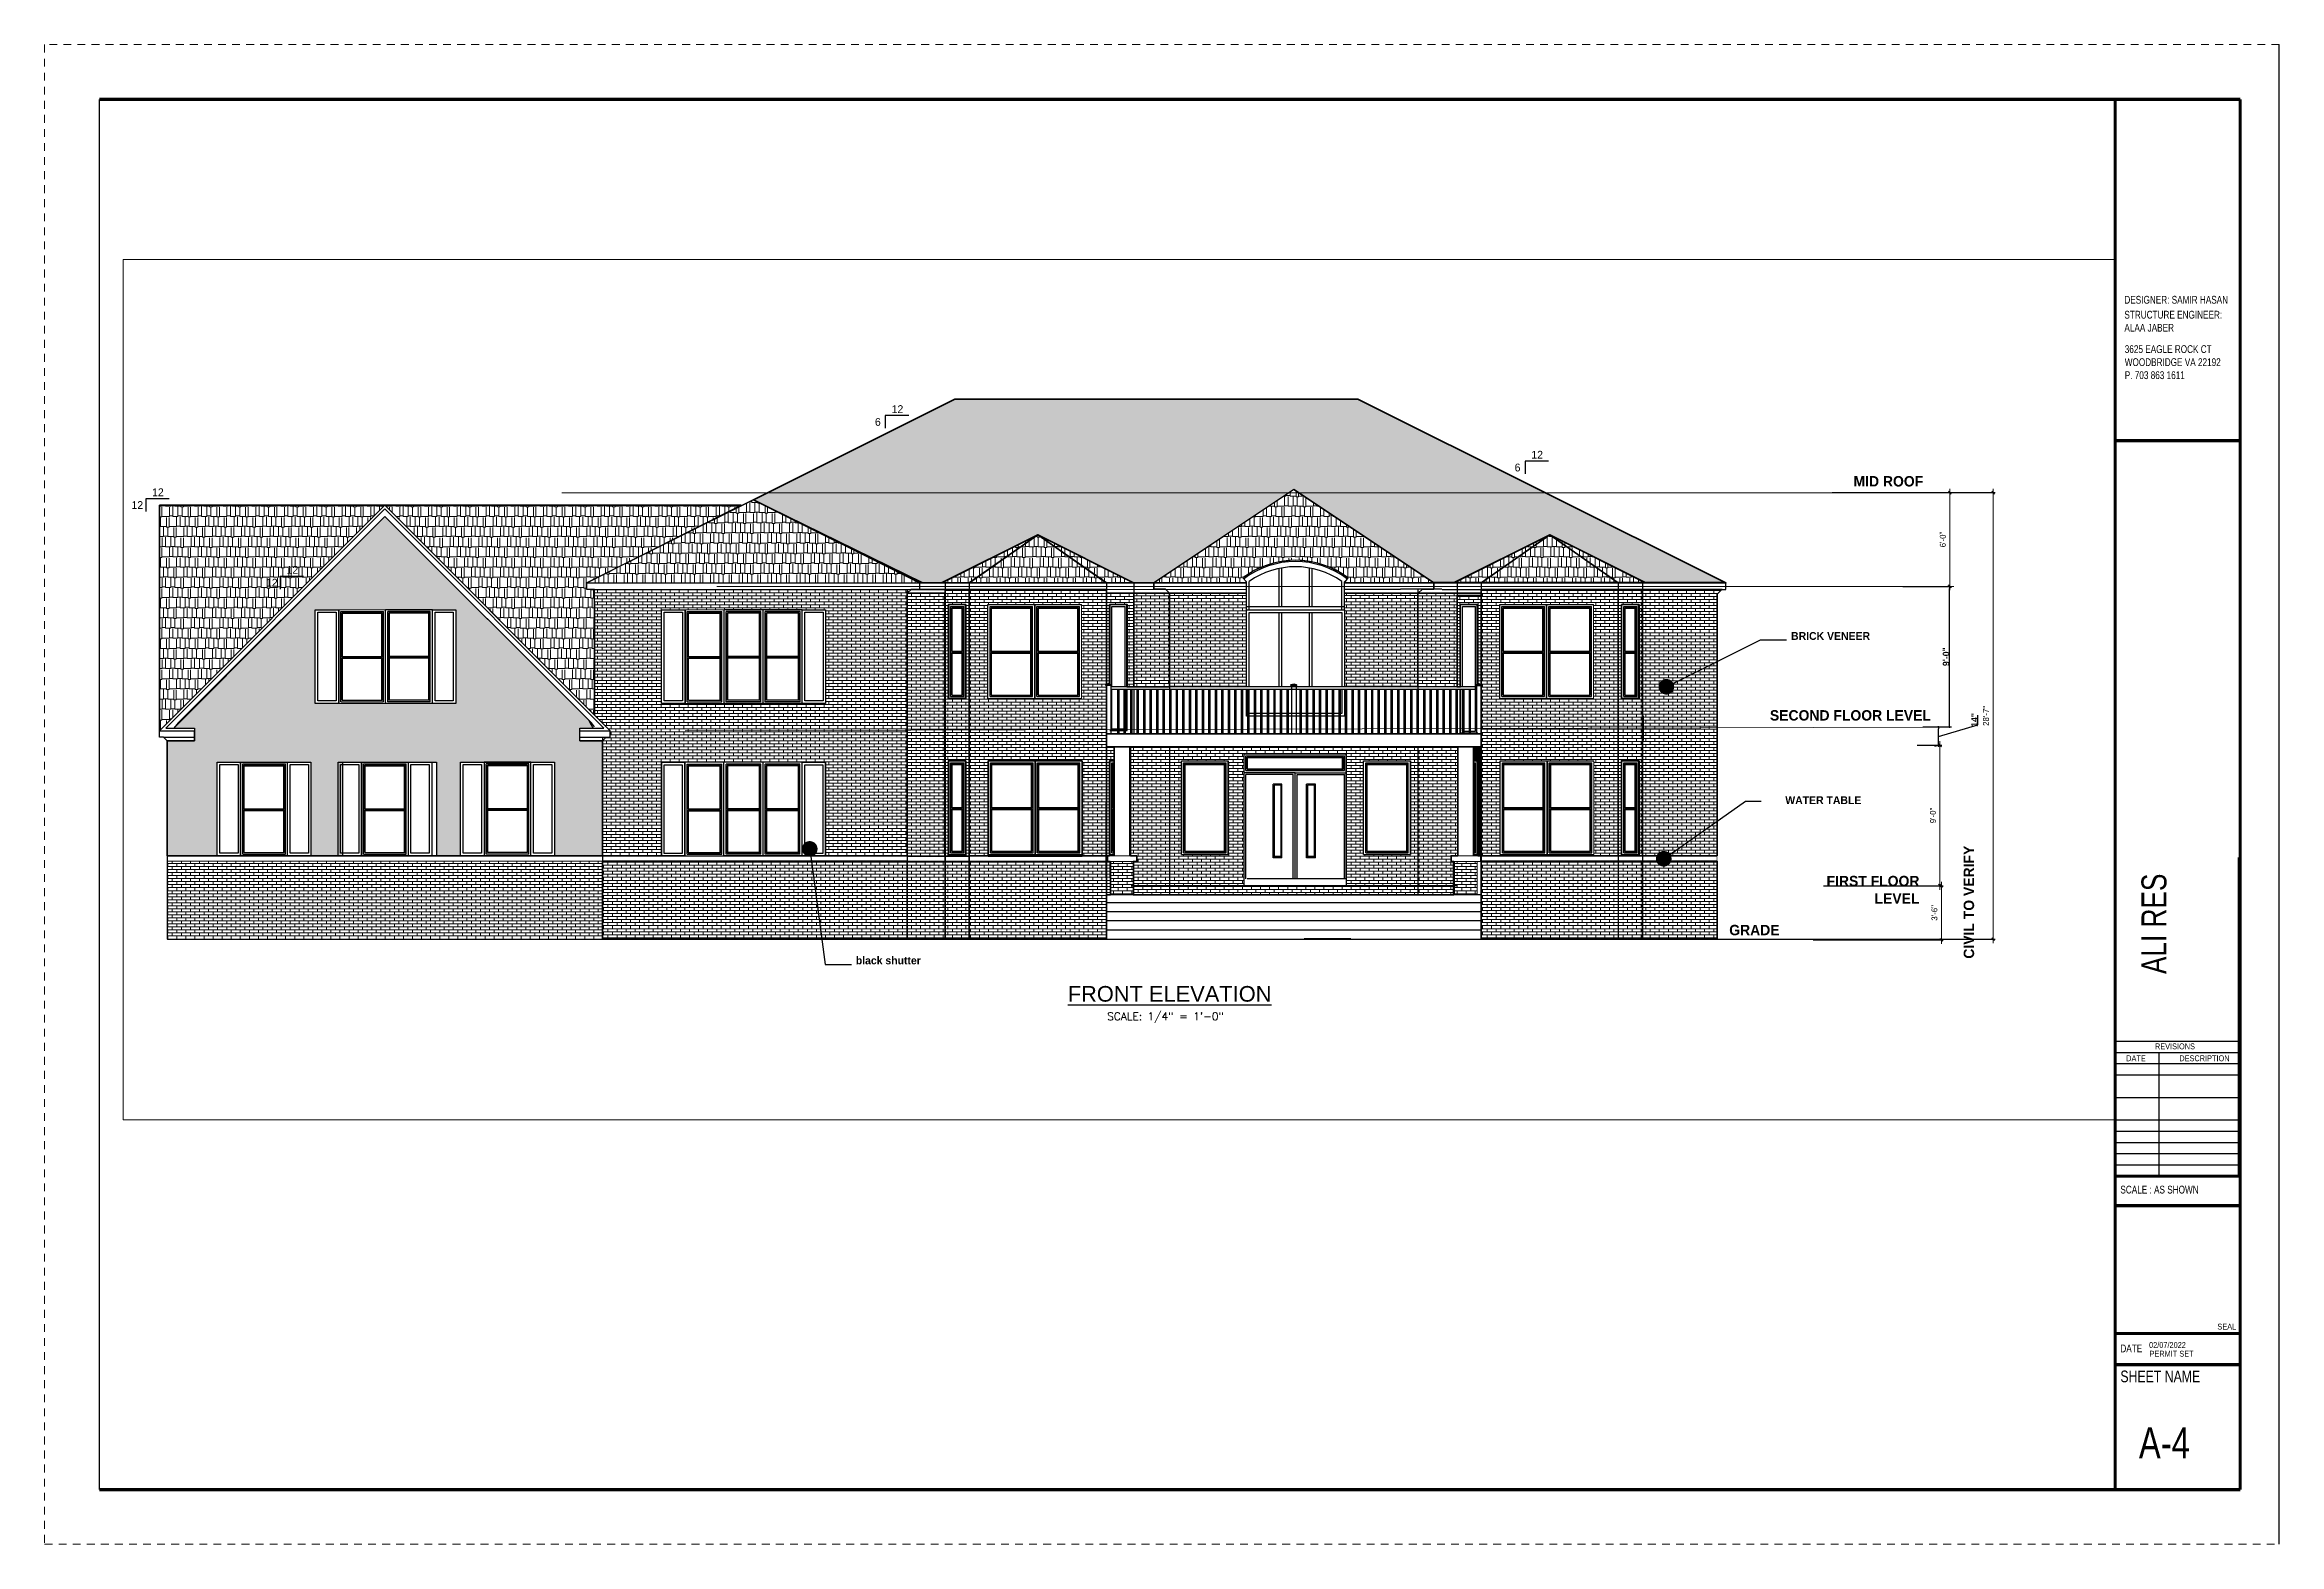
# Paper-space layout 'A4' of a CAD drawing. Extents: x 38.4 to 74.2, y 15.7 to 39.7.
# The model-space entities are those that its viewports show. They can reach past a viewport. Long polylines and large blocks are cut down to what shows.
import ezdxf

# ---------------------------------------------------------------- set-up
doc = ezdxf.new("R2010")
doc.units = 0
doc.header["$LTSCALE"] = 20
doc.header["$MEASUREMENT"] = 0
for name, pattern in [('DASHDOT', [1, 0.5, -0.25, 0, -0.25]), ('HIDDEN', [0.375, 0.25, -0.125]), ('HIDDEN2', [0.1875, 0.125, -0.0625])]:
    doc.linetypes.add(name, pattern=pattern)
doc.layers.get('0').update_dxf_attribs({"lineweight": 9})
doc.layers.get('DefPoints').update_dxf_attribs({"color": 17})
for name, color, linetype, lineweight in [('A-LIGHT+', 133, 'Continuous', 9), ('A-WALL', 7, 'Continuous', 40), ('A-Wall-Partition', 3, 'Continuous', 35), ('DIM', 8, 'Continuous', 5), ('DIMENSION', 9, 'Continuous', 9), ('hatch', 8, 'Continuous', 13), ('railing', 23, 'Continuous', 15)]:
    doc.layers.add(name, color=color, linetype=linetype, lineweight=lineweight)
for name, color, linetype in [('A-TRIM', 2, 'Continuous'), ('A-WALL-PATT-I', 1, 'Continuous'), ('A-WALLS.', 7, 'Continuous'), ('AC_NOTES', 7, 'Continuous'), ('ARROW', 4, 'Continuous'), ('BNDYTEXT', 3, 'Continuous'), ('Border', 53, 'Continuous'), ('WALLELEV1-2', 7, 'Continuous'), ('WINDOWS', 2, 'Continuous')]:
    doc.layers.add(name, color=color, linetype=linetype)
doc.layers.add('ELEVATION', color=7, linetype='Continuous', lineweight=25, true_color=0xdda54b)
doc.layers.add('level', color=7, linetype='HIDDEN', lineweight=15, true_color=0x987172)
doc.layers.add('FT-Text', color=7, linetype='Continuous', true_color=0x4f4527)
doc.layers.add('No Plot', color=33, linetype='HIDDEN2', lineweight=18, plot=False)
doc.styles.add('1-4TXT', font='cityb___.ttf', dxfattribs={"height": 5})
doc.styles.add('DIM60', font='romans.shx', dxfattribs={"height": 6})
doc.styles.get("Standard").update_dxf_attribs({"font": 'stylu.ttf'})
doc.styles.add('Text - MM', font='arial.ttf', dxfattribs={"width": 0.75, "height": 0.09375})
doc.styles.add('TITLE', font='arial.ttf', dxfattribs={"height": 12})
doc.dimstyles.new('1-4SCALE', dxfattribs={"dimscale": 0.5, "dimtxt": 5, "dimasz": 3, "dimexe": 3, "dimexo": 6, "dimgap": 0.0625, "dimtad": 1, "dimdec": 3, "dimrnd": 0.125, "dimzin": 3, "dimdsep": 46, "dimlunit": 4, "dimtxsty": '1-4TXT', "dimblk1": 'DOT', "dimblk2": 'DOT', "dimsah": 1, "dimcen": 2, "dimadec": 0, "dimazin": 0, "dimtfac": 1, "dimtdec": 3, "dimtofl": 0, "dimtmove": 0, "dimatfit": 3, "dimldrblk": 'DOT', "dimfxl": 1, "dimtolj": 1, "dimtzin": 0, "dimarcsym": 0})
doc.dimstyles.new('Forum 24', dxfattribs={"dimscale": 24, "dimtxt": 0.1875, "dimasz": 0.09375, "dimexe": 0.0625, "dimexo": 0.0625, "dimgap": 0.125, "dimtad": 1, "dimdec": 4, "dimrnd": 1, "dimzin": 7, "dimdsep": 46, "dimlunit": 4, "dimtxsty": 'Standard', "dimblk": 'OBLIQUE', "dimblk1": 'DIMTICK', "dimblk2": 'OBLIQUE', "dimcen": -0.0625, "dimdle": 0.125, "dimclrd": 256, "dimclre": 256, "dimclrt": 256, "dimadec": 0, "dimazin": 0, "dimtfac": 1, "dimtdec": 4, "dimtmove": 1, "dimatfit": 3, "dimfxl": 0.0625, "dimtvp": 1.2, "dimfrac": 2, "dimtolj": 1, "dimtzin": 7, "dimlwd": 13, "dimarcsym": 0})
pattern_1 = [(0, (0, -0.607), (0, 2.32029), []), (90, (0, -0.607), (-3.48, 2.32029), [2.32029, -2.32029])]
pattern_2 = [(0, (-8443.4669, -181.0885), (0, 2.32029), []), (90, (-8443.467, -181.0885), (-3.48, 2.32029), [2.32029, -2.32029])]

psp = doc.layouts.new('A4')

# ---------------------------------------------------------------- texts
at = {"layer": 'Border', "style": 'Text - MM'}
for s, insert, char_height, width, attachment_point in [('\\PSTRUCTURE ENGINEER:\\PALAA JABER', (71.686, 35.65), 0.125, 2.86487, 1), ('DESIGNER: SAMIR HASAN', (71.686, 35.681), 0.125, 2.86487, 1), ('3625 EAGLE ROCK CT\\PWOODBRIDGE VA 22192\\PP. 703 863 1611', (71.692, 34.891), 0.125, 2.86487, 1), ('REVISIONS', (72.495, 23.717), 0.0938, 1.1254, 2), ('DATE', (71.715, 23.526), 0.0938, 1.1254, 1), ('DESCRIPTION', (72.565, 23.526), 0.09375, 1.1254, 1), ('SCALE : AS SHOWN', (71.622, 21.44), 0.125, 1.76597, 1), ('SEAL', (73.475, 19.232), 0.0938, 0.44116, 3), ('DATE', (71.622, 18.898), 0.125, 1.76597, 1), ('02/07/2022', (72.081, 18.938), 0.0938, 1.1254, 1), ('PERMIT SET', (72.088, 18.798), 0.0938, 1.1254, 1), ('SHEET NAME', (71.622, 18.482), 0.1875, 1.76597, 1), ('A-4', (72.733, 17.075), 0.5, 1.75547, 9)]:
    psp.add_mtext(s, dxfattribs=dict(at, insert=insert, char_height=char_height, width=width, attachment_point=attachment_point))
at = {"layer": 'Border', "insert": (71.959, 24.828), "char_height": 0.4, "width": 8.94873, "attachment_point": 1, "rotation": 90, "style": 'Text - MM'}
psp.add_mtext('ALI RES', dxfattribs=at)

msp = doc.modelspace()

# ---------------------------------------------------------------- texts
at = {"layer": 'A-WALL', "char_height": 6, "attachment_point": 1}
for insert in [(5657.09763, 13376.57801), (6148.35351, 13341.51739), (5089.19863, 13312.67647), (5192.44822, 13253.06529)]:
    msp.add_mtext('12', dxfattribs=dict(at, insert=insert))
at = {"layer": 'A-WALL', "char_height": 6, "width": 5.2093704, "attachment_point": 1}
for s, insert in [('6', (5644.27354, 13366.7676)), ('6', (6135.52942, 13331.70698)), ('12', (5073.39286, 13302.86606)), ('12', (5176.64245, 13243.25489))]:
    msp.add_mtext(s, dxfattribs=dict(at, insert=insert))
at = {"layer": 'A-WALLS.', "color": 7, "linetype": 'Continuous', "lineweight": 25, "style": 'DIM60'}
msp.add_text('SCALE: 1/4" = 1\'-0" ', height=6, dxfattribs=at).set_placement((5822.49227, 12904.16593))
at = {"layer": 'FT-Text', "ltscale": 0.25, "char_height": 6, "width": 112.9418407, "attachment_point": 1, "style": '1-4TXT'}
for s, insert in [('BRICK VENEER', (6347.79682, 13202.31189)), ('WATER TABLE', (6343.35617, 13076.15111)), ('black shutter', (5629.57247, 12953.06532))]:
    msp.add_mtext(s, dxfattribs=dict(at, insert=insert))
at = {"layer": 'level', "ltscale": 0.25, "char_height": 8, "style": '1-4TXT'}
for s, insert, width, attachment_point in [('MID ROOF', (6449.23667, 13322.13616), 84.2320716, 3), ('SECOND FLOOR LEVEL', (6455.18125, 13142.32681), 144.7421276, 3), ('FIRST FLOOR LEVEL', (6446.35532, 13015.03998), 84.2320716, 3), ('GRADE', (6300.2996, 12977.40593), 84.2320716, 1)]:
    msp.add_mtext(s, dxfattribs=dict(at, insert=insert, width=width, attachment_point=attachment_point))
at = {"layer": 'level', "ltscale": 0.25, "insert": (6480.33552, 13038.19369), "char_height": 8, "width": 91.2321453, "attachment_point": 3, "rotation": 90, "style": '1-4TXT'}
msp.add_mtext('CIVIL TO VERIFY', dxfattribs=at)
at = {"layer": 'WALLELEV1-2', "color": 4, "insert": (5870.54538, 12930.40357), "char_height": 12, "width": 247.4081515, "attachment_point": 2, "style": 'TITLE'}
msp.add_mtext('\\A1;{\\LFRONT ELEVATION  }', dxfattribs=at)

# ---------------------------------------------------------------- blocks, each defined once
blk = doc.blocks.new('_Dot')
at = {"color": 0, "linetype": 'ByBlock', "lineweight": -2}
blk.add_line((-0.5, 0), (-1, 0), dxfattribs=at)
at = {"color": 0, "linetype": 'ByBlock', "lineweight": 0, "const_width": 0.5}
blk.add_lwpolyline([(-0.25, 0, 1), (0.25, 0, 1)], format="xyb", close=True, dxfattribs=at)
blk = doc.blocks.new('_Oblique')
at = {"color": 0, "linetype": 'ByBlock', "lineweight": -2}
blk.add_line((-0.5, -0.5), (0.5, 0.5), dxfattribs=at)
blk = doc.blocks.new('*D860')
at = {"layer": 'DefPoints', "color": 0, "transparency": 16777216}
for p in [(6443.2, 13115.4), (6462.1, 13115.4), (6462.1, 13007.4)]:
    blk.add_point(p, dxfattribs=at)
at = {"layer": 'DIM', "lineweight": -2, "transparency": 16777216}
blk.add_line((6444.7, 13115.4), (6463.6, 13115.4), dxfattribs=at)
at = {"layer": 'DIM', "lineweight": 13, "transparency": 16777216}
blk.add_line((6462.1, 13004.4), (6462.1, 13118.4), dxfattribs=at)
at = {"layer": 'DIM', "lineweight": 13, "transparency": 16777216, "xscale": 2.25, "yscale": 2.25, "zscale": 2.25}
for p, rotation in [((6462.1, 13115.4), 90), ((6462.1, 13007.4), 270)]:
    blk.add_blockref('_Oblique', p, dxfattribs=dict(at, rotation=rotation))
at = {"layer": 'DIM', "transparency": 16777216, "insert": (6456.8, 13061.4), "char_height": 4.5, "attachment_point": 5, "rotation": 90}
blk.add_mtext('\\A1;9\'-0"', dxfattribs=at)
blk = doc.blocks.new('DIMTICK')
for p, q in [((-1, 0), (1, 0)), ((0, 1), (0, -1))]:
    blk.add_line(p, q)
at = {"const_width": 0.141}
blk.add_lwpolyline([(0.71, 0.71), (-0.71, -0.71)], dxfattribs=at)
blk = doc.blocks.new('*D861')
at = {"layer": 'DefPoints', "color": 0, "linetype": 'ByBlock', "transparency": 16777216}
for p in [(6446, 13129.4), (6460.9, 13129.4), (6460.9, 13114.8)]:
    blk.add_point(p, dxfattribs=at)
at = {"layer": 'DIMENSION', "color": 0, "linetype": 'ByBlock', "lineweight": -2, "transparency": 16777216}
for p, q in [((6449, 13129.4), (6462.4, 13129.4)), ((6460.9, 13122.1), (6491.2, 13131.1)), ((6460.9, 13116.3), (6460.9, 13127.9)), ((6491.2, 13131.1), (6491.2, 13138.4)), ((6457.9, 13114.8), (6459.4, 13114.8))]:
    blk.add_line(p, q, dxfattribs=at)
at = {"layer": 'DIMENSION', "color": 0, "linetype": 'ByBlock', "lineweight": -2, "transparency": 16777216, "xscale": 1.5, "yscale": 1.5, "zscale": 1.5}
for p, rotation in [((6460.9, 13129.4), 90), ((6460.9, 13114.8), 270)]:
    blk.add_blockref('_Dot', p, dxfattribs=dict(at, rotation=rotation))
at = {"layer": 'DIMENSION', "color": 0, "linetype": 'ByBlock', "transparency": 16777216, "insert": (6488.6, 13134.8), "char_height": 5, "attachment_point": 5, "rotation": 90, "style": '1-4TXT'}
blk.add_mtext('\\A1;14"', dxfattribs=at)
blk = doc.blocks.new('*D862')
at = {"layer": 'DefPoints', "color": 0, "linetype": 'ByBlock', "transparency": 16777216}
for p in [(6469.4, 13237.4), (6472.9, 13237.4), (6452.2, 13129.4)]:
    blk.add_point(p, dxfattribs=at)
at = {"layer": 'DIMENSION', "color": 0, "linetype": 'ByBlock', "lineweight": -2, "transparency": 16777216}
for p, q in [((6469.9, 13237.4), (6467.9, 13237.4)), ((6469.4, 13130.9), (6469.4, 13235.9)), ((6455.2, 13129.4), (6470.9, 13129.4))]:
    blk.add_line(p, q, dxfattribs=at)
at = {"layer": 'DIMENSION', "color": 0, "linetype": 'ByBlock', "lineweight": -2, "transparency": 16777216, "xscale": 1.5, "yscale": 1.5, "zscale": 1.5}
for p, rotation in [((6469.4, 13237.4), 90), ((6469.4, 13129.4), 270)]:
    blk.add_blockref('_Dot', p, dxfattribs=dict(at, rotation=rotation))
at = {"layer": 'DIMENSION', "color": 0, "linetype": 'ByBlock', "transparency": 16777216, "insert": (6466.8, 13183.4), "char_height": 5, "attachment_point": 5, "rotation": 90, "style": '1-4TXT'}
blk.add_mtext('\\A1;9\'-0"', dxfattribs=at)
blk = doc.blocks.new('*D863')
at = {"layer": 'DefPoints', "color": 0, "transparency": 16777216}
for p in [(6395, 13309.4), (6469.7, 13309.4), (6432.1, 13237.4)]:
    blk.add_point(p, dxfattribs=at)
at = {"layer": 'DIM', "lineweight": -2, "transparency": 16777216}
for p, q in [((6396.5, 13309.4), (6471.2, 13309.4)), ((6433.6, 13237.4), (6471.2, 13237.4))]:
    blk.add_line(p, q, dxfattribs=at)
at = {"layer": 'DIM', "lineweight": 13, "transparency": 16777216}
blk.add_line((6469.7, 13234.4), (6469.7, 13312.4), dxfattribs=at)
at = {"layer": 'DIM', "lineweight": 13, "transparency": 16777216, "xscale": 2.25, "yscale": 2.25, "zscale": 2.25}
for p, rotation in [((6469.7, 13309.4), 90), ((6469.7, 13237.4), 270)]:
    blk.add_blockref('_Oblique', p, dxfattribs=dict(at, rotation=rotation))
at = {"layer": 'DIM', "transparency": 16777216, "insert": (6464.3, 13273.4), "char_height": 4.5, "attachment_point": 5, "rotation": 90}
blk.add_mtext('\\A1;6\'-0"', dxfattribs=at)
blk = doc.blocks.new('*D864')
at = {"layer": 'DefPoints', "color": 0, "transparency": 16777216}
for p in [(6371.3, 13007.4), (6363.3, 12965.9), (6463.2, 12965.9)]:
    blk.add_point(p, dxfattribs=at)
at = {"layer": 'DIM', "lineweight": -2, "transparency": 16777216}
for p, q in [((6372.8, 13007.4), (6464.7, 13007.4)), ((6364.8, 12965.9), (6464.7, 12965.9))]:
    blk.add_line(p, q, dxfattribs=at)
at = {"layer": 'DIM', "lineweight": 13, "transparency": 16777216}
blk.add_line((6463.2, 13010.4), (6463.2, 12962.9), dxfattribs=at)
at = {"layer": 'DIM', "lineweight": 13, "transparency": 16777216, "xscale": 2.25, "yscale": 2.25, "zscale": 2.25}
for p, rotation in [((6463.2, 13007.4), 90), ((6463.2, 12965.9), 270)]:
    blk.add_blockref('_Oblique', p, dxfattribs=dict(at, rotation=rotation))
at = {"layer": 'DIM', "transparency": 16777216, "insert": (6457.9, 12986.6), "char_height": 4.5, "attachment_point": 5, "rotation": 90}
blk.add_mtext('\\A1;3\'-6"', dxfattribs=at)
blk = doc.blocks.new('*D865')
at = {"layer": 'DefPoints', "color": 0, "transparency": 16777216}
for p in [(6377.9, 13309.4), (5965, 12966.4), (6503, 12966.4)]:
    blk.add_point(p, dxfattribs=at)
at = {"layer": 'DIM', "lineweight": -2, "transparency": 16777216}
for p, q in [((6379.4, 13309.4), (6504.5, 13309.4)), ((5966.5, 12966.4), (6504.5, 12966.4))]:
    blk.add_line(p, q, dxfattribs=at)
at = {"layer": 'DIM', "lineweight": 13, "transparency": 16777216}
blk.add_line((6503, 13312.4), (6503, 12963.4), dxfattribs=at)
at = {"layer": 'DIM', "lineweight": 13, "transparency": 16777216, "xscale": 2.25, "yscale": 2.25, "zscale": 2.25}
for p, rotation in [((6503, 13309.4), 90), ((6503, 12966.4), 270)]:
    blk.add_blockref('_Oblique', p, dxfattribs=dict(at, rotation=rotation))
at = {"layer": 'DIM', "transparency": 16777216, "insert": (6497.5, 13137.9), "char_height": 4.5, "attachment_point": 5, "rotation": 90}
blk.add_mtext('\\A1;28\'-7"', dxfattribs=at)

# ---------------------------------------------------------------- dimensions: what is measured, and where the dimension line sits
at = {"layer": 'DIM'}
for base, p1, p2, picture, middle in [((6502.957, 12966.38073), (6377.91067, 13309.35477), (5965.03552, 12966.38073), '*D865', (6497.54558, 13137.86775)), ((6469.65002, 13309.35477), (6432.13612, 13237.38073), (6395.01845, 13309.35477), '*D863', (6464.29955, 13273.36775)), ((6462.09617, 13115.38073), (6462.09617, 13007.38073), (6443.17303, 13115.38073), '*D860', (6456.75557, 13061.38073)), ((6463.22117, 12965.88073), (6371.34118, 13007.38073), (6363.30857, 12965.88073), '*D864', (6457.88716, 12986.63073))]:
    dim = msp.add_linear_dim(base=base, p1=p1, p2=p2, angle=90, dimstyle='Forum 24', dxfattribs=at)
    dim.commit()
    dim.dimension.update_dxf_attribs({"geometry": picture, "text_midpoint": middle})
at = {"layer": 'DIMENSION', "linetype": 'ByBlock'}
dim = msp.add_linear_dim(base=(6469.37868, 13237.38073), p1=(6452.17771, 13129.38073), p2=(6472.8926, 13237.38073), angle=90, dimstyle='1-4SCALE', override={"dimtmove": 1}, dxfattribs=at)
dim.commit()
dim.dimension.update_dxf_attribs({"geometry": '*D862', "text_midpoint": (6466.7945, 13183.38073)})
dim = msp.add_linear_dim(base=(6460.92772, 13129.38073), p1=(6460.92772, 13114.84521), p2=(6446.00225, 13129.38073), angle=90, text='14"', dimstyle='1-4SCALE', override={"dimtmove": 1}, dxfattribs=at)
dim.commit()
dim.dimension.update_dxf_attribs({"geometry": '*D861', "text_midpoint": (6491.22924, 13131.17903), "dimtype": 160})

# ---------------------------------------------------------------- hatches: boundary and pattern name
at = {"layer": 'A-Wall-Partition', "true_color": 0x636466}
h = msp.add_hatch(dxfattribs=at)
h.set_pattern_fill('ANSI31', color=251)
h.set_pattern_definition([(45, (0, -0.60693), (-0.0883883476, 0.0883883476), [])])
h.paths.add_polyline_path([(6103.79901, 13114.16641), (6109.75662, 13114.16641), (6109.75662, 13030.17547), (6107.15298, 13030.42131), (6107.22625, 13031.38073), (6107.22625, 13103.41628), (6103.79901, 13103.41628), (6103.79901, 13114.16641), (6109.75662, 13114.16641)])
at = {"layer": 'A-WALL-PATT-I', "lineweight": 0, "ltscale": 0.5}
h = msp.add_hatch(dxfattribs=at)
h.set_pattern_fill('AR-BRSTD', color=8, scale=0.87)
h.paths.add_polyline_path([(5322.51073, 13147.44323), (5214.51073, 13147.44323), (5214.51073, 13219.47878), (5322.51073, 13219.47878)], flags=16)
h.paths.add_polyline_path([(5435.01724, 13030.41581), (5435.01724, 13118.78914), (5417.77799, 13118.78914), (5417.77799, 13128.56461), (5427.81948, 13128.56461), (5425.51008, 13132.56461), (5424.51252, 13134.58405), (5267.90349, 13291.19308), (5105.75663, 13128.56461), (5121.65628, 13128.56461), (5121.65628, 13118.78914), (5100.78974, 13118.78914), (5100.78974, 13030.42131), (5139.17076, 13030.42131), (5139.17076, 13102.45686), (5211.17076, 13102.45686), (5211.17076, 13030.42131), (5235.68191, 13030.42131), (5235.68191, 13102.45686), (5307.68191, 13102.45686), (5307.68074, 13030.41795), (5326.12283, 13030.42131), (5326.12283, 13102.45686), (5398.12283, 13102.45686), (5398.12283, 13030.41658)])
h = msp.add_hatch(dxfattribs=at)
h.set_pattern_fill('AR-BRSTD', color=8, scale=0.87)
h.set_pattern_definition(pattern_2)
h.paths.add_polyline_path([(5606.42014, 13147.44323), (5480.42014, 13147.44323), (5480.42014, 13219.47878), (5606.42014, 13219.47878)], flags=16)
h.paths.add_polyline_path([(5668.99679, 13030.20111), (5606.31266, 13030.31519), (5606.31266, 13102.35074), (5480.31266, 13102.35074), (5480.31266, 13030.37424), (5435.01724, 13030.31519), (5435.01724, 13118.78914), (5437.98571, 13121.56609), (5441.01724, 13121.56609), (5441.01724, 13126.56461), (5429.01724, 13138.56461), (5429.01724, 13235.04513), (5448.68417, 13235.04513), (5463.37575, 13235.05021), (5465.80002, 13235.05105), (5549.41459, 13235.07911), (5664.80925, 13235.11989), (5668.0968, 13235.12102), (5669.31917, 13235.05363), (5668.99678, 13232.27277), (5668.71107, 13030.20152)])
h = msp.add_hatch(dxfattribs=at)
h.set_pattern_fill('AR-BRSTD', color=8, scale=0.87)
h.set_pattern_definition(pattern_1)
h.paths.add_polyline_path([(5698.00667, 13030.17449), (5668.99679, 13030.17449), (5668.99679, 13232.26817), (5698.00667, 13232.26817)])
h = msp.add_hatch(dxfattribs=at)
h.set_pattern_fill('AR-BRSTD', color=8, scale=0.87)
h.set_pattern_definition(pattern_1)
h.paths.add_polyline_path([(5714.04145, 13103.41628), (5700.74811, 13103.41628), (5700.74811, 13030.21097), (5714.04145, 13030.21097)], flags=16)
h.paths.add_polyline_path([(5714.1287, 13223.4067), (5700.66098, 13223.4067), (5700.66098, 13151.37116), (5714.1287, 13151.37116)], flags=16)
h.paths.add_polyline_path([(5716.65908, 13030.21097), (5698.1947, 13030.21097), (5698.1947, 13235.10213), (5716.65908, 13235.10213)])
h = msp.add_hatch(dxfattribs=at)
h.set_pattern_fill('AR-BRSTD', color=8, scale=0.87)
h.set_pattern_definition(pattern_1)
h.paths.add_polyline_path([(5802.97616, 13151.37116), (5730.97616, 13151.37116), (5730.97616, 13223.4067), (5802.97616, 13223.4067)], flags=16)
h.paths.add_polyline_path([(5803.33057, 13103.41628), (5731.29881, 13103.41628), (5731.29881, 13030.24003), (5803.33057, 13030.24003)])
h.paths.add_polyline_path([(5821.97141, 13030.42002), (5716.65908, 13030.42002), (5716.65908, 13235.10213), (5821.97141, 13235.10213)])
h = msp.add_hatch(dxfattribs=at)
h.set_pattern_fill('AR-BRSTD', color=8, scale=0.87)
h.set_pattern_definition(pattern_1)
h.paths.add_polyline_path([(5843.17357, 13160.16641), (5837.88955, 13160.16641), (5837.9768, 13223.4067), (5824.50908, 13223.4067), (5824.50908, 13162.31634), (5823.75844, 13162.74972), (5821.97141, 13161.88864), (5821.97141, 13232.21398), (5843.17357, 13232.21398)])
h = msp.add_hatch(dxfattribs=at)
h.set_pattern_fill('AR-BRSTD', color=8, scale=0.87)
h.set_pattern_definition(pattern_2)
h.paths.add_polyline_path([(5870.503, 13232.21398), (5843.17357, 13232.21398), (5843.17357, 13160.16641), (5870.503, 13160.16641)])
h = msp.add_hatch(dxfattribs=at)
h.set_pattern_fill('AR-BRSTD', color=8, scale=0.87)
h.paths.add_polyline_path([(5929.61545, 13232.21398), (5870.50288, 13232.21163), (5870.50575, 13160.16641), (5929.61545, 13160.16641), (5929.61258, 13232.21398)])
h.paths.add_polyline_path([(6061.55119, 13232.21398), (6004.85037, 13232.21398), (6004.85037, 13160.16641), (6061.29225, 13160.16641)])
h = msp.add_hatch(dxfattribs=at)
h.set_pattern_fill('AR-BRSTD', color=8, scale=0.87)
h.set_pattern_definition(pattern_2)
h.paths.add_polyline_path([(6091.29225, 13160.16641), (6061.29225, 13160.16641), (6061.29225, 13232.21398), (6091.29225, 13232.21398)])
h = msp.add_hatch(dxfattribs=at)
h.set_pattern_fill('AR-BRSTD', color=8, scale=0.87)
h.set_pattern_definition(pattern_1)
h.paths.add_polyline_path([(6109.75662, 13235.04513), (6109.75662, 13161.88864), (6108.00662, 13162.66641), (6107.13899, 13162.2808), (6107.22625, 13223.4067), (6093.75852, 13223.4067), (6093.75852, 13160.16641), (6091.29225, 13160.16641), (6091.29225, 13230.45119), (6109.75662, 13230.45119)])
h = msp.add_hatch(dxfattribs=at)
h.set_pattern_fill('AR-BRSTD', color=8, scale=0.87)
h.set_pattern_definition(pattern_1)
h.paths.add_polyline_path([(6196.07371, 13151.37116), (6124.07371, 13151.37116), (6124.07371, 13223.4067), (6196.07371, 13223.4067)], flags=16)
h.paths.add_polyline_path([(6196.42811, 13031.38073), (6124.42811, 13031.38073), (6124.42811, 13103.41628), (6196.42811, 13103.41628)], flags=16)
h.paths.add_polyline_path([(6215.06896, 13030.38452), (6109.75662, 13030.38452), (6109.75662, 13235.04513), (6215.06896, 13235.04513)])
h = msp.add_hatch(dxfattribs=at)
h.set_pattern_fill('AR-BRSTD', color=8, scale=0.87)
h.set_pattern_definition(pattern_1)
h.paths.add_polyline_path([(6231.07435, 13103.41628), (6217.56135, 13103.41628), (6217.56135, 13030.38452), (6231.07435, 13030.38452)], flags=16)
h.paths.add_polyline_path([(6231.07435, 13223.4067), (6217.60662, 13223.4067), (6217.60662, 13151.37116), (6231.07435, 13151.37116)], flags=16)
h.paths.add_polyline_path([(6215.06896, 13030.38452), (6233.60472, 13030.38452), (6233.60472, 13235.04513), (6215.06896, 13235.04513)])
h = msp.add_hatch(dxfattribs=at)
h.set_pattern_fill('AR-BRSTD', color=8, scale=0.87)
h.set_pattern_definition(pattern_1)
h.paths.add_polyline_path([(6290.95996, 13231.55133), (6290.95996, 13030.42131), (6233.60472, 13030.42131), (6233.60472, 13235.04513), (6294.69471, 13235.04513)])
h = msp.add_hatch(dxfattribs=at)
h.set_pattern_fill('AR-BRSTD', color=8, scale=0.87)
h.set_pattern_definition(pattern_1)
h.paths.add_polyline_path([(5821.97141, 13114.16641), (5827.95135, 13114.16641), (5827.95135, 13103.41628), (5824.50908, 13103.41628), (5824.50908, 13030.42131), (5822.90219, 13030.42131), (5822.90219, 13026.17432), (5824.79893, 13026.17432), (5825.12564, 13000.38073), (5821.97141, 13000.38073), (5821.92954, 13026.4202), (5821.9216, 13030.41992), (5821.97141, 13114.16641), (5827.95135, 13114.16641)])
h = msp.add_hatch(dxfattribs=at)
h.set_pattern_fill('AR-BRSTD', color=8, scale=0.87)
h.set_pattern_definition(pattern_1)
h.paths.add_polyline_path([(5915.64613, 13031.38073), (5879.64613, 13031.38073), (5879.64613, 13103.41628), (5915.64613, 13103.41628)], flags=16)
h.paths.add_polyline_path([(6006.18855, 13007.38073), (5927.68442, 13007.38073), (5927.68442, 13108.80934), (6006.18855, 13108.80934)], flags=16)
h.paths.add_polyline_path([(6055.50382, 13031.38073), (6019.50382, 13031.38073), (6019.50382, 13103.41628), (6055.50382, 13103.41628)], flags=16)
h.paths.add_polyline_path([(5840.50718, 13030.42131), (5840.50718, 13114.16641), (6091.79901, 13114.16641), (6091.79901, 13030.42131), (6086.74985, 13030.42131), (6086.74985, 13026.17432), (6088.64659, 13026.18235), (6088.64659, 13000.38073), (5842.79893, 13000.38073), (5842.79893, 13026.17432), (5845.33098, 13026.17432), (5845.33098, 13030.42131)])
h = msp.add_hatch(dxfattribs=at)
h.set_pattern_fill('AR-BRSTD', color=8, scale=0.87)
h.set_pattern_definition([(0, (-8435.964, 24902.0958), (0, 2.32029), []), (90, (-8435.964, 24902.0958), (-3.48, 2.32029), [2.32029, -2.32029])])
h.paths.add_polyline_path([(5100.78974, 12966.38073), (5435.01724, 12966.38073), (5435.01724, 13026.42131), (5100.78974, 13026.42131)])
h = msp.add_hatch(dxfattribs=at)
h.set_pattern_fill('AR-BRSTD', color=8, scale=0.87)
h.set_pattern_definition(pattern_1)
h.paths.add_polyline_path([(5668.99679, 12966.38073), (5435.01724, 12966.38073), (5435.01724, 13026.42131), (5668.99679, 13026.42131)])
h = msp.add_hatch(dxfattribs=at)
h.set_pattern_fill('AR-BRSTD', color=8, scale=0.87)
h.set_pattern_definition(pattern_1)
h.paths.add_polyline_path([(5716.65908, 12966.38073), (5668.99679, 12966.38073), (5668.99679, 13026.17432), (5716.65908, 13026.17432)])
h = msp.add_hatch(dxfattribs=at)
h.set_pattern_fill('AR-BRSTD', color=8, scale=0.87)
h.set_pattern_definition(pattern_1)
h.paths.add_polyline_path([(5716.65908, 13026.21722), (5821.97141, 13026.17432), (5821.97141, 12966.38073), (5716.65908, 12966.38073)])
h = msp.add_hatch(dxfattribs=at)
h.set_pattern_fill('AR-BRSTD', color=8, scale=0.87)
h.set_pattern_definition([(0, (-8659.7222, 24902.0958), (0, 2.32029), []), (90, (-8659.722, 24902.0958), (-3.48, 2.32029), [2.32029, -2.32029])])
h.paths.add_polyline_path([(5824.91617, 13026.18285), (5824.79893, 13000.38073), (5842.79893, 13000.38073), (5842.79893, 13026.17432)])
h = msp.add_hatch(dxfattribs=at)
h.set_pattern_fill('AR-BRSTD', color=8, scale=0.87)
h.set_pattern_definition([(0, (-8395.8745, 24902.0958), (0, 2.32029), []), (90, (-8395.8745, 24902.0958), (-3.48, 2.32029), [2.32029, -2.32029])])
h.paths.add_polyline_path([(6088.76383, 13026.18285), (6088.64659, 13000.38073), (6106.64659, 13000.38073), (6106.64659, 13026.17432)])
h = msp.add_hatch(dxfattribs=at)
h.set_pattern_fill('AR-BRSTD', color=8, scale=0.87)
h.set_pattern_definition(pattern_1)
h.paths.add_polyline_path([(6109.75662, 12966.38073), (6233.60472, 12966.38073), (6233.60472, 13026.42131), (6109.75662, 13026.42131)])
edge = h.paths.add_edge_path()
edge.add_line((6233.60472, 13026.42131), (6109.17864, 13026.17432))
h = msp.add_hatch(dxfattribs=at)
h.set_pattern_fill('AR-BRSTD', color=8, scale=0.87)
h.set_pattern_definition(pattern_1)
h.paths.add_polyline_path([(6233.60472, 13026.42131), (6290.95996, 13026.42131), (6290.95996, 12966.98766), (6233.60472, 12966.98766)])
at = {"layer": 'hatch', "linetype": 'ByBlock'}
h = msp.add_hatch(dxfattribs=at)
h.set_pattern_fill('AR-RSHKE', color=36, scale=0.65, style=0)
h.set_pattern_definition([(0, (-8443.467, -181.0885), (16.575, 7.8), [3.9, -3.25, 4.55, -1.95, 5.85, -2.6]), (0, (-8439.567, -180.7635), (16.575, 7.8), [3.25, -12.35, 2.6, -3.9]), (0, (-8431.767, -181.576), (16.575, 7.8), [1.95, -20.15]), (90, (-8443.467, -181.0885), (-5.525, 7.8), [7.475, -23.725]), (90, (-8439.567, -181.0885), (-5.525, 7.8), [7.3125, -23.8875]), (90, (-8436.317, -181.0885), (-5.525, 7.8), [6.825, -24.375]), (90, (-8431.767, -181.576), (-5.525, 7.8), [7.475, -23.725]), (90, (-8429.817, -181.576), (-5.525, 7.8), [7.475, -23.725]), (90, (-8423.967, -181.0885), (-5.525, 7.8), [7.15, -24.05])])
h.paths.add_polyline_path([(6296.42807, 13240.69348), (6236.27112, 13240.04365), (6162.5935, 13276.93715), (6089.0897, 13240.43788), (6073.20057, 13240.42048), (5966.02709, 13311.86947), (5858.56481, 13240.22794), (5843.17357, 13240.04365), (5769.31524, 13277.07459), (5695.6881, 13240.21393), (5678.77911, 13240.21393), (5550.89818, 13303.98411), (5705.58758, 13381.32881), (6015.1559, 13381.32881)])
h = msp.add_hatch(dxfattribs=at)
h.set_pattern_fill('AR-RSHKE', color=36, scale=0.65, style=0)
h.paths.add_polyline_path([(5267.90349, 13299.67836), (5094.78974, 13299.67836), (5094.78974, 13126.56461)])
h = msp.add_hatch(dxfattribs=at)
h.set_pattern_fill('AR-RSHKE', color=36, scale=0.65, style=0)
h.paths.add_polyline_path([(5541.42994, 13299.67836), (5267.90349, 13299.67836), (5429.01724, 13138.56461), (5429.01724, 13235.04513), (5423.01724, 13235.04513), (5423.01724, 13240.04365)])
h = msp.add_hatch(dxfattribs=at)
h.set_pattern_fill('AR-RSHKE', color=36, scale=0.65, style=0)
h.set_pattern_definition([(0, (-11651.171, 447.494), (16.575, 7.8), [3.9, -3.25, 4.55, -1.95, 5.85, -2.6]), (0, (-11647.271, 447.819), (16.575, 7.8), [3.25, -12.35, 2.6, -3.9]), (0, (-11639.471, 447.0066), (16.575, 7.8), [1.95, -20.15]), (90, (-11651.1713, 447.494), (-5.525, 7.8), [7.475, -23.725]), (90, (-11647.2713, 447.494), (-5.525, 7.8), [7.3125, -23.8875]), (90, (-11644.0213, 447.494), (-5.525, 7.8), [6.825, -24.375]), (90, (-11639.4713, 447.0066), (-5.525, 7.8), [7.475, -23.725]), (90, (-11637.5213, 447.0066), (-5.525, 7.8), [7.475, -23.725]), (90, (-11631.6713, 447.494), (-5.525, 7.8), [7.15, -24.05])])
edge = h.paths.add_edge_path()
edge.add_line((5681.1382, 13240.21393), (5550.89818, 13303.98411))
edge.add_line((5550.89818, 13303.98411), (5423.01724, 13240.04365))
edge.add_line((5423.01724, 13240.04365), (5669.17484, 13240.04365))
h = msp.add_hatch(dxfattribs=at)
h.set_pattern_fill('AR-RSHKE', color=36, scale=0.65, style=0)
h.paths.add_polyline_path([(6073.20057, 13240.42048), (6004.85037, 13240.19135), (6007.71283, 13243.85946), (6001.3925, 13248.10778), (5990.9523, 13253.13022), (5982.3182, 13255.74867), (5974.01137, 13257.12509), (5967.68843, 13257.46728), (5964.63247, 13257.46728), (5963.04584, 13257.33788), (5951.81466, 13255.67084), (5946.82335, 13254.28492), (5935.97703, 13249.73243), (5927.85135, 13245.04107), (5926.69896, 13243.88867), (5929.61545, 13240.97219), (5929.61534, 13240.20184), (5858.58221, 13240.20184), (5966.02709, 13311.86947)])
h = msp.add_hatch(dxfattribs=at)
h.set_pattern_fill('AR-RSHKE', color=36, scale=0.65, style=0)
h.paths.add_polyline_path([(5695.6881, 13240.21393), (5769.31524, 13277.07459), (5716.80556, 13240.19499)])
h = msp.add_hatch(dxfattribs=at)
h.set_pattern_fill('AR-RSHKE', color=36, scale=0.65, style=0)
h.paths.add_polyline_path([(5821.82492, 13240.19499), (5769.31524, 13277.07459), (5716.7143, 13240.1007)])
h = msp.add_hatch(dxfattribs=at)
h.set_pattern_fill('AR-RSHKE', color=36, scale=0.65, style=0)
h.paths.add_polyline_path([(5842.94239, 13240.21393), (5769.31524, 13277.07459), (5821.82492, 13240.19499)])
h = msp.add_hatch(dxfattribs=at)
h.set_pattern_fill('AR-RSHKE', color=36, scale=0.65, style=0)
h.paths.add_polyline_path([(6088.78565, 13240.21393), (6162.5935, 13276.93715), (6109.90311, 13240.19499)])
h = msp.add_hatch(dxfattribs=at)
h.set_pattern_fill('AR-RSHKE', color=36, scale=0.65, style=0)
h.paths.add_polyline_path([(6214.92247, 13240.19499), (6162.5935, 13276.93715), (6109.81185, 13240.1007)])
h = msp.add_hatch(dxfattribs=at)
h.set_pattern_fill('AR-RSHKE', color=36, scale=0.65, style=0)
h.paths.add_polyline_path([(6236.03993, 13240.21393), (6162.5935, 13276.93715), (6214.92247, 13240.19499)])

# ---------------------------------------------------------------- linework, layer by layer
at = {"layer": 'A-LIGHT+'}
for p, q in [((5678.7424, 13240.06664), (5550.89818, 13303.98411)), ((5845.33098, 13026.25854), (5845.33098, 13030.42131)), ((6109.17864, 13026.25854), (6109.17864, 13030.42131))]:
    msp.add_line(p, q, dxfattribs=at)
for points in [[(5653.11391, 13240.04365), (5678.77911, 13240.04365), (5550.89818, 13303.98411), (5423.01724, 13240.04365), (5653.11391, 13240.04365)], [(5845.33098, 13030.42131), (5822.90219, 13030.42131), (5822.90219, 13026.17432), (5845.33098, 13026.17432)], [(6109.17864, 13030.42131), (6086.74985, 13030.42131), (6086.74985, 13026.17432), (6109.17864, 13026.17432)]]:
    msp.add_lwpolyline(points, dxfattribs=at)
msp.add_lwpolyline([(5588.31266, 13030.31519), (5498.31266, 13030.31519), (5498.31266, 13102.35074), (5588.31266, 13102.35074)], close=True, dxfattribs=at)
at = {"layer": 'A-TRIM'}
for p, q in [((5821.47141, 13161.66641, 0), (5823.72141, 13162.66641, 0)), ((5823.72141, 13162.66641, 0), (5825.97141, 13161.66641, 0)), ((5963.61402, 13161.66641), (5965.86402, 13162.66641)), ((5965.86402, 13162.66641), (5968.11402, 13161.66641)), ((6108.00662, 13162.66641), (6105.75662, 13161.66641)), ((6110.25662, 13161.66641), (6108.00662, 13162.66641)), ((5825.97141, 13161.66641, 0), (5821.47141, 13161.66641, 0)), ((5821.47141, 13161.16641, 0), (5821.47141, 13161.66641, 0)), ((5825.97141, 13161.16641, 0), (5821.47141, 13161.16641, 0)), ((5821.97141, 13161.16641, 0), (5821.97141, 13124.16641)), ((5825.47141, 13161.16641, 0), (5825.47141, 13158.16641, 0)), ((6106.25662, 13160.16641), (5825.47141, 13160.16641, 0)), ((6106.25662, 13158.16641), (5825.47141, 13158.16641, 0)), ((5825.47141, 13158.16641, 0), (5825.47141, 13124.16641)), ((5825.97141, 13161.66641, 0), (5825.97141, 13161.16641, 0)), ((5830.47141, 13158.16641, 0), (5830.47141, 13124.16641, 0)), ((5831.47141, 13158.16641, 0), (5831.47141, 13124.16641, 0)), ((5835.47141, 13158.16641, 0), (5835.47141, 13124.16641, 0)), ((5836.47141, 13158.16641, 0), (5836.47141, 13124.16641, 0)), ((5840.47141, 13158.16641, 0), (5840.47141, 13124.16641, 0)), ((5841.47141, 13158.16641, 0), (5841.47141, 13124.16641, 0)), ((5845.47141, 13158.16641, 0), (5845.47141, 13124.16641, 0)), ((5846.47141, 13158.16641, 0), (5846.47141, 13124.16641, 0)), ((5850.47141, 13158.16641, 0), (5850.47141, 13124.16641, 0)), ((5851.47141, 13158.16641, 0), (5851.47141, 13124.16641, 0)), ((5855.47141, 13158.16641, 0), (5855.47141, 13124.16641, 0)), ((5856.47141, 13158.16641, 0), (5856.47141, 13124.16641, 0)), ((5860.47141, 13158.16641, 0), (5860.47141, 13124.16641, 0)), ((5861.47141, 13158.16641, 0), (5861.47141, 13124.16641, 0)), ((5865.47141, 13158.16641, 0), (5865.47141, 13124.16641, 0)), ((5866.47141, 13158.16641, 0), (5866.47141, 13124.16641, 0)), ((5870.47141, 13158.16641, 0), (5870.47141, 13124.16641, 0)), ((5871.47141, 13158.16641, 0), (5871.47141, 13124.16641, 0)), ((5875.47141, 13158.16641, 0), (5875.47141, 13124.16641, 0)), ((5876.47141, 13158.16641, 0), (5876.47141, 13124.16641, 0)), ((5880.47141, 13158.16641, 0), (5880.47141, 13124.16641, 0)), ((5881.47141, 13158.16641, 0), (5881.47141, 13124.16641, 0)), ((5885.47141, 13158.16641, 0), (5885.47141, 13124.16641, 0)), ((5886.47141, 13158.16641, 0), (5886.47141, 13124.16641, 0)), ((5890.47141, 13158.16641, 0), (5890.47141, 13124.16641, 0)), ((5891.47141, 13158.16641, 0), (5891.47141, 13124.16641, 0)), ((5895.47141, 13158.16641, 0), (5895.47141, 13124.16641, 0)), ((5896.47141, 13158.16641, 0), (5896.47141, 13124.16641, 0)), ((5900.47141, 13158.16641, 0), (5900.47141, 13124.16641, 0)), ((5901.47141, 13158.16641, 0), (5901.47141, 13124.16641, 0)), ((5905.47141, 13158.16641, 0), (5905.47141, 13124.16641, 0)), ((5906.47141, 13158.16641, 0), (5906.47141, 13124.16641, 0)), ((5910.47141, 13158.16641, 0), (5910.47141, 13124.16641, 0)), ((5911.47141, 13158.16641, 0), (5911.47141, 13124.16641, 0)), ((5915.47141, 13158.16641, 0), (5915.47141, 13124.16641, 0)), ((5916.47141, 13158.16641, 0), (5916.47141, 13124.16641, 0)), ((5920.47141, 13158.16641, 0), (5920.47141, 13124.16641, 0)), ((5921.47141, 13158.16641, 0), (5921.47141, 13124.16641, 0)), ((5925.47141, 13158.16641, 0), (5925.47141, 13124.16641, 0)), ((5926.47141, 13158.16641, 0), (5926.47141, 13124.16641, 0)), ((5930.47141, 13158.16641, 0), (5930.47141, 13124.16641, 0)), ((5931.47141, 13158.16641, 0), (5931.47141, 13124.16641, 0)), ((5935.47141, 13158.16641, 0), (5935.47141, 13124.16641, 0)), ((5936.47141, 13158.16641, 0), (5936.47141, 13124.16641, 0)), ((5940.47141, 13158.16641, 0), (5940.47141, 13124.16641, 0)), ((5941.47141, 13158.16641, 0), (5941.47141, 13124.16641, 0)), ((5945.47141, 13158.16641, 0), (5945.47141, 13124.16641, 0)), ((5946.47141, 13158.16641, 0), (5946.47141, 13124.16641, 0)), ((5950.47141, 13158.16641, 0), (5950.47141, 13124.16641, 0)), ((5951.47141, 13158.16641, 0), (5951.47141, 13124.16641, 0)), ((5955.47141, 13158.16641, 0), (5955.47141, 13124.16641, 0)), ((5956.47141, 13158.16641, 0), (5956.47141, 13124.16641, 0)), ((5960.47141, 13158.16641, 0), (5960.47141, 13124.16641, 0)), ((5961.47141, 13158.16641, 0), (5961.47141, 13124.16641, 0)), ((5968.11402, 13161.66641), (5963.61402, 13161.66641)), ((5963.61402, 13161.16641), (5963.61402, 13161.66641)), ((5968.11402, 13161.16641), (5963.61402, 13161.16641)), ((5964.11402, 13161.16641), (5964.11402, 13124.16641, 0)), ((5967.61402, 13161.16641), (5967.61402, 13158.16641)), ((5967.61402, 13158.16641), (5967.61402, 13124.16641, 0)), ((5968.11402, 13161.66641), (5968.11402, 13161.16641)), ((5970.47141, 13158.16641, 0), (5970.47141, 13124.16641, 0)), ((5971.47141, 13158.16641, 0), (5971.47141, 13124.16641, 0)), ((5975.47141, 13158.16641, 0), (5975.47141, 13124.16641, 0)), ((5976.47141, 13158.16641, 0), (5976.47141, 13124.16641, 0)), ((5980.47141, 13158.16641, 0), (5980.47141, 13124.16641, 0)), ((5981.47141, 13158.16641, 0), (5981.47141, 13124.16641, 0)), ((5985.47141, 13158.16641, 0), (5985.47141, 13124.16641, 0)), ((5986.47141, 13158.16641, 0), (5986.47141, 13124.16641, 0)), ((5990.47141, 13158.16641, 0), (5990.47141, 13124.16641, 0)), ((5991.47141, 13158.16641, 0), (5991.47141, 13124.16641, 0)), ((5995.47141, 13158.16641, 0), (5995.47141, 13124.16641, 0)), ((5996.47141, 13158.16641, 0), (5996.47141, 13124.16641, 0)), ((6000.47141, 13158.16641, 0), (6000.47141, 13124.16641, 0)), ((6001.47141, 13158.16641, 0), (6001.47141, 13124.16641, 0)), ((6005.47141, 13158.16641, 0), (6005.47141, 13124.16641, 0)), ((6006.47141, 13158.16641, 0), (6006.47141, 13124.16641, 0)), ((6010.47141, 13158.16641, 0), (6010.47141, 13124.16641, 0)), ((6011.47141, 13158.16641, 0), (6011.47141, 13124.16641, 0)), ((6015.47141, 13158.16641, 0), (6015.47141, 13124.16641, 0)), ((6016.47141, 13158.16641, 0), (6016.47141, 13124.16641, 0)), ((6020.47141, 13158.16641, 0), (6020.47141, 13124.16641, 0)), ((6021.47141, 13158.16641, 0), (6021.47141, 13124.16641, 0)), ((6025.47141, 13158.16641, 0), (6025.47141, 13124.16641, 0)), ((6026.47141, 13158.16641, 0), (6026.47141, 13124.16641, 0)), ((6030.47141, 13158.16641, 0), (6030.47141, 13124.16641, 0)), ((6031.47141, 13158.16641, 0), (6031.47141, 13124.16641, 0)), ((6035.47141, 13158.16641, 0), (6035.47141, 13124.16641, 0)), ((6036.47141, 13158.16641, 0), (6036.47141, 13124.16641, 0)), ((6040.47141, 13158.16641, 0), (6040.47141, 13124.16641, 0)), ((6041.47141, 13158.16641, 0), (6041.47141, 13124.16641, 0)), ((6045.47141, 13158.16641, 0), (6045.47141, 13124.16641, 0)), ((6046.47141, 13158.16641, 0), (6046.47141, 13124.16641, 0)), ((6050.47141, 13158.16641, 0), (6050.47141, 13124.16641, 0)), ((6051.47141, 13158.16641, 0), (6051.47141, 13124.16641, 0)), ((6055.47141, 13158.16641, 0), (6055.47141, 13124.16641, 0)), ((6056.47141, 13158.16641, 0), (6056.47141, 13124.16641, 0)), ((6060.47141, 13158.16641, 0), (6060.47141, 13124.16641, 0)), ((6061.47141, 13158.16641, 0), (6061.47141, 13124.16641, 0)), ((6065.47141, 13158.16641, 0), (6065.47141, 13124.16641, 0)), ((6066.47141, 13158.16641, 0), (6066.47141, 13124.16641, 0)), ((6070.47141, 13158.16641, 0), (6070.47141, 13124.16641, 0)), ((6071.47141, 13158.16641, 0), (6071.47141, 13124.16641, 0)), ((6075.47141, 13158.16641, 0), (6075.47141, 13124.16641, 0)), ((6076.47141, 13158.16641, 0), (6076.47141, 13124.16641, 0)), ((6080.47141, 13158.16641, 0), (6080.47141, 13124.16641, 0)), ((6081.47141, 13158.16641, 0), (6081.47141, 13124.16641, 0)), ((6085.47141, 13158.16641, 0), (6085.47141, 13124.16641, 0)), ((6086.47141, 13158.16641, 0), (6086.47141, 13124.16641, 0)), ((6090.47141, 13158.16641, 0), (6090.47141, 13124.16641, 0)), ((6091.47141, 13158.16641, 0), (6091.47141, 13124.16641, 0)), ((6095.47141, 13158.16641, 0), (6095.47141, 13124.16641, 0)), ((6096.47141, 13158.16641, 0), (6096.47141, 13124.16641, 0)), ((6100.47141, 13158.16641, 0), (6100.47141, 13124.16641, 0)), ((6101.47141, 13158.16641, 0), (6101.47141, 13124.16641, 0)), ((6105.75662, 13161.66641), (6110.25662, 13161.66641)), ((6105.75662, 13161.66641), (6105.75662, 13161.16641)), ((6105.75662, 13161.16641), (6110.25662, 13161.16641)), ((6106.25662, 13161.16641), (6106.25662, 13124.16641, 0)), ((6109.75662, 13161.16641), (6109.75662, 13124.16641, 0)), ((6110.25662, 13161.16641), (6110.25662, 13161.66641)), ((6106.25662, 13124.16641, 0), (5825.47141, 13124.16641))]:
    msp.add_line(p, q, dxfattribs=at)
at = {"layer": 'A-Wall-Partition'}
for p, q in [((5929.61545, 13232.21398), (5821.97141, 13232.21398)), ((6047.88606, 13232.21398), (6004.85037, 13232.21398)), ((6109.75662, 13232.21398), (6047.88606, 13232.21398)), ((5821.97141, 13124.16641), (6109.75662, 13124.16641)), ((5821.97141, 13114.16641), (6109.75662, 13114.16641)), ((5698.1947, 13030.17432), (5429.01724, 13030.42131)), ((5435.01724, 13026.42131), (5698.1947, 13026.17432))]:
    msp.add_line(p, q, dxfattribs=at)
for points in [[(6047.88606, 13240.07184), (6088.55446, 13240.04365), (6162.5935, 13276.93715), (6236.27112, 13240.04365), (6297.72624, 13240.04365), (6015.1559, 13381.32881), (5705.58758, 13381.32881), (5550.89818, 13303.98411), (5678.77911, 13240.04365), (5695.45691, 13240.04365), (5769.31524, 13277.07459), (5842.94239, 13240.21393), (5929.68823, 13240.20183)], [(5821.82492, 13240.19499), (5769.31524, 13277.07459), (5716.7143, 13240.1007), (5821.82492, 13240.19499)], [(6214.92247, 13240.19499), (6162.5935, 13276.93715), (6109.81185, 13240.1007), (6214.92247, 13240.19499)], [(5716.65908, 12966.38073), (5716.65908, 13235.10213), (5698.1947, 13235.10213), (5698.1947, 12966.38073), (5716.65908, 12966.38073)], [(6004.79307, 13240.19136), (6047.88606, 13240.18535)], [(5417.77799, 13118.78914), (5435.01724, 13118.78914), (5434.93615, 13030.41588), (5100.78974, 13030.42131), (5100.78974, 13118.78914), (5121.65628, 13118.78914)], [(5827.95135, 13030.42131), (5827.95135, 13114.16641)], [(5839.95135, 13030.42131), (5839.95135, 13114.16641)], [(6091.79901, 13030.42131), (6091.79901, 13114.16641)], [(6103.79901, 13030.42131), (6103.79901, 13114.16641)]]:
    msp.add_lwpolyline(points, dxfattribs=at)
for points in [[(5695.6881, 13240.21393), (5769.31524, 13277.07459), (5716.80556, 13240.19499)], [(5842.94239, 13240.21393), (5769.31524, 13277.07459), (5821.82492, 13240.19499)], [(6088.78565, 13240.21393), (6162.5935, 13276.93715), (6109.90311, 13240.19499)], [(6236.03993, 13240.21393), (6162.5935, 13276.93715), (6214.92247, 13240.19499)], [(5698.1947, 13235.10213), (5671.96525, 13235.04513), (5668.99679, 13232.26817), (5669.05535, 13030.20106), (5698.00667, 13030.17449)], [(5698.00667, 13030.17449), (5668.99679, 13030.17449), (5668.99679, 13232.26817), (5698.00667, 13232.26817)], [(5716.65908, 13030.21097), (5698.1947, 13030.21097), (5698.1947, 13235.10213), (5716.65908, 13235.10213)], [(5821.97141, 13030.42002), (5716.65908, 13030.42002), (5716.65908, 13235.10213), (5821.97141, 13235.10213)], [(5843.17357, 13160.16641), (5837.88955, 13160.16641), (5837.9768, 13223.4067), (5824.50908, 13223.4067), (5824.50908, 13162.31634), (5823.75844, 13162.74972), (5821.97141, 13161.88864), (5821.97141, 13232.21398), (5843.17357, 13232.21398)], [(6109.75662, 13235.04513), (6109.75662, 13161.88864), (6108.00662, 13162.66641), (6107.13899, 13162.2808), (6107.22625, 13223.4067), (6093.75852, 13223.4067), (6093.75852, 13160.16641), (6091.29225, 13160.16641), (6091.29225, 13230.45119), (6109.75662, 13230.45119)], [(6109.75662, 13030.17547), (6109.75662, 13030.17547), (6109.75662, 13235.04513), (6109.75662, 13235.04513)], [(6215.06896, 13030.38452), (6109.75662, 13030.38452), (6109.75662, 13235.04513), (6215.06896, 13235.04513)], [(6215.06896, 13030.38452), (6233.60472, 13030.38452), (6233.60472, 13235.04513), (6215.06896, 13235.04513)], [(6290.95996, 13231.55133), (6290.95996, 13030.42131), (6233.60472, 13030.42131), (6233.60472, 13235.04513), (6294.69471, 13235.04513), (6290.95996, 13231.55133)], [(5714.1287, 13223.4067), (5700.66098, 13223.4067), (5700.66098, 13151.37116), (5714.1287, 13151.37116)], [(6231.07435, 13223.4067), (6217.60662, 13223.4067), (6217.60662, 13151.37116), (6231.07435, 13151.37116)], [(5821.97141, 13114.16641), (5827.95135, 13114.16641), (5827.95135, 13103.41628), (5824.50908, 13103.41628), (5824.50908, 13030.42131), (5822.90219, 13030.42131), (5822.90219, 13026.17432), (5824.79893, 13026.17432), (5825.12564, 13000.38073), (5821.97141, 13000.38073), (5821.92954, 13026.4202), (5821.9216, 13030.41992), (5821.97141, 13114.16641), (5827.95135, 13114.16641)], [(5840.50718, 13030.42131), (5840.50718, 13114.16641), (6091.79901, 13114.16641), (6091.79901, 13030.42131), (6086.74985, 13030.42131), (6086.74985, 13026.17432), (6088.64659, 13026.18235), (6088.64659, 13000.38073), (5842.79893, 13000.38073), (5842.79893, 13026.17432), (5845.33098, 13026.17432), (5845.33098, 13030.42131), (5840.50718, 13030.42131)], [(6103.79901, 13114.16641), (6109.75662, 13114.16641), (6109.75662, 13030.17547), (6107.15298, 13030.42131), (6107.22625, 13031.38073), (6107.22625, 13103.41628), (6103.79901, 13103.41628), (6103.79901, 13114.16641), (6109.75662, 13114.16641)], [(5714.04145, 13103.41628), (5700.74811, 13103.41628), (5700.74811, 13030.21097), (5714.04145, 13030.21097)], [(5803.33057, 13103.41628), (5731.29881, 13103.41628), (5731.29881, 13030.24003), (5803.33057, 13030.24003)], [(6231.07435, 13103.41628), (6217.56135, 13103.41628), (6217.56135, 13030.38452), (6231.07435, 13030.38452)], [(5668.99679, 12966.38073), (5435.01724, 12966.38073), (5435.01724, 13026.42131), (5668.99679, 13026.42131)], [(5716.65908, 12966.38073), (5668.99679, 12966.38073), (5668.99679, 13026.17432), (5716.65908, 13026.17432)], [(5716.65908, 13026.21722), (5821.97141, 13026.17432), (5821.97141, 12966.38073), (5716.65908, 12966.38073)], [(6109.75662, 12966.38073), (6233.60472, 12966.38073), (6233.60472, 13026.42131), (6109.75662, 13026.42131)], [(6233.60472, 13026.42131), (6290.95996, 13026.42131), (6290.95996, 12966.98766), (6233.60472, 12966.98766)]]:
    msp.add_lwpolyline(points, close=True, dxfattribs=at)
at = {"layer": 'A-WALL-PATT-I', "color": 8, "lineweight": 0, "ltscale": 0.5}
msp.add_lwpolyline([(5606.42014, 13147.44323), (5480.42014, 13147.44323), (5480.42014, 13219.47878), (5606.42014, 13219.47878)], close=True, dxfattribs=at)
at = {"layer": 'AC_NOTES', "lineweight": 30}
for p, q in [((5670.21163, 13368.56929), (5652.21163, 13368.56929)), ((5652.21163, 13368.56929), (5652.21163, 13358.81929)), ((6161.46751, 13333.50867), (6143.46751, 13333.50867)), ((6143.46751, 13333.50867), (6143.46751, 13323.75867)), ((5102.31263, 13304.66776), (5084.31263, 13304.66776)), ((5084.31263, 13304.66776), (5084.31263, 13294.91776)), ((5205.56222, 13245.05658), (5187.56222, 13245.05658)), ((5187.56222, 13245.05658), (5187.56222, 13235.30658))]:
    msp.add_line(p, q, dxfattribs=at)
at = {"layer": 'ARROW'}
for p, q in [((6015.1559, 13381.32881), (6297.72624, 13240.04365)), ((5121.65628, 13118.78914), (5121.65628, 13126.56461))]:
    msp.add_line(p, q, dxfattribs=at)
for points in [[(5267.90349, 13299.67836), (5094.78974, 13299.67836), (5094.78974, 13126.56461), (5267.90349, 13299.67836)], [(5417.77799, 13126.56461), (5441.01724, 13126.56461), (5267.90349, 13299.67836), (5094.78974, 13126.56461), (5121.65628, 13126.56461)], [(5541.42994, 13299.67836), (5267.90349, 13299.67836), (5429.01724, 13138.56461), (5429.01724, 13235.04513), (5423.01724, 13235.04513), (5423.01724, 13240.04365), (5541.42994, 13299.67836)], [(5417.77799, 13128.56461), (5436.18881, 13128.56461), (5267.90349, 13296.84994), (5099.61817, 13128.56461), (5121.65628, 13128.56461)], [(5429.01724, 13129.55306), (5426.53196, 13132.56461), (5267.90349, 13291.19308), (5109.27502, 13132.56461), (5105.75663, 13128.56461)], [(5417.77799, 13118.78914), (5417.77799, 13126.56461)]]:
    msp.add_lwpolyline(points, dxfattribs=at)
for points in [[(5435.01724, 13030.41581), (5435.01724, 13118.78914), (5417.77799, 13118.78914), (5417.77799, 13128.56461), (5427.81948, 13128.56461), (5425.51008, 13132.56461), (5424.51252, 13134.58405), (5267.90349, 13291.19308), (5105.75663, 13128.56461), (5121.65628, 13128.56461), (5121.65628, 13118.78914), (5100.78974, 13118.78914), (5100.78974, 13030.42131), (5139.17076, 13030.42131), (5139.17076, 13102.45686), (5211.17076, 13102.45686), (5211.17076, 13030.42131), (5235.68191, 13030.42131), (5235.68191, 13102.45686), (5307.68191, 13102.45686), (5307.68074, 13030.41795), (5326.12283, 13030.42131), (5326.12283, 13102.45686), (5398.12283, 13102.45686), (5398.12283, 13030.41658)], [(5214.51073, 13219.47878), (5232.51073, 13219.47878), (5232.51073, 13147.44323), (5214.51073, 13147.44323)], [(5216.51073, 13217.47878), (5230.51073, 13217.47878), (5230.51073, 13149.44323), (5216.51073, 13149.44323)], [(5304.51073, 13219.47878), (5322.51073, 13219.47878), (5322.51073, 13147.44323), (5304.51073, 13147.44323)], [(5306.51073, 13217.47878), (5320.51073, 13217.47878), (5320.51073, 13149.44323), (5306.51073, 13149.44323)], [(5480.42014, 13219.47878), (5498.42014, 13219.47878), (5498.42014, 13147.44323), (5480.42014, 13147.44323)], [(5482.42014, 13217.47878), (5496.42014, 13217.47878), (5496.42014, 13149.44323), (5482.42014, 13149.44323)], [(5588.42014, 13219.47878), (5606.42014, 13219.47878), (5606.42014, 13147.44323), (5588.42014, 13147.44323)], [(5590.42014, 13217.47878), (5604.42014, 13217.47878), (5604.42014, 13149.44323), (5590.42014, 13149.44323)], [(5139.17076, 13102.45686), (5157.17076, 13102.45686), (5157.17076, 13030.42131), (5139.17076, 13030.42131)], [(5141.17076, 13100.45686), (5155.17076, 13100.45686), (5155.17076, 13032.42131), (5141.17076, 13032.42131)], [(5193.17076, 13102.45686), (5211.17076, 13102.45686), (5211.17076, 13030.42131), (5193.17076, 13030.42131)], [(5195.17076, 13100.45686), (5209.17076, 13100.45686), (5209.17076, 13032.42131), (5195.17076, 13032.42131)], [(5231.95903, 13102.45686), (5249.95903, 13102.45686), (5249.95903, 13030.42131), (5231.95903, 13030.42131)], [(5233.95903, 13100.45686), (5247.95903, 13100.45686), (5247.95903, 13032.42131), (5233.95903, 13032.42131)], [(5285.95903, 13102.45686), (5303.95903, 13102.45686), (5303.95903, 13030.42131), (5285.95903, 13030.42131)], [(5287.95903, 13100.45686), (5301.95903, 13100.45686), (5301.95903, 13032.42131), (5287.95903, 13032.42131)], [(5326.12283, 13102.45686), (5344.12283, 13102.45686), (5344.12283, 13030.42131), (5326.12283, 13030.42131)], [(5328.12283, 13100.45686), (5342.12283, 13100.45686), (5342.12283, 13032.42131), (5328.12283, 13032.42131)], [(5380.12283, 13102.45686), (5398.12283, 13102.45686), (5398.12283, 13030.42131), (5380.12283, 13030.42131)], [(5382.12283, 13100.45686), (5396.12283, 13100.45686), (5396.12283, 13032.42131), (5382.12283, 13032.42131)], [(5480.31266, 13102.35074), (5498.31266, 13102.35074), (5498.31266, 13030.31519), (5480.31266, 13030.31519)], [(5482.31266, 13100.35074), (5496.31266, 13100.35074), (5496.31266, 13032.31519), (5482.31266, 13032.31519)], [(5588.31266, 13102.35074), (5606.31266, 13102.35074), (5606.31266, 13030.31519), (5588.31266, 13030.31519)], [(5590.31266, 13100.35074), (5604.31266, 13100.35074), (5604.31266, 13032.31519), (5590.31266, 13032.31519)]]:
    msp.add_lwpolyline(points, close=True, dxfattribs=at)
at = {"layer": 'BNDYTEXT'}
for p, q in [((5870.50288, 13232.21398), (5870.50718, 13124.16641)), ((6061.29225, 13235.41128), (6061.29225, 13124.16641)), ((5429.01724, 13172.78382), (5429.01724, 13172.78382)), ((5870.50718, 13114.16641), (5870.50718, 13000.38073)), ((6061.29225, 13114.16641), (6061.29225, 13000.38073))]:
    msp.add_line(p, q, dxfattribs=at)
for points in [[(6296.42807, 13240.69348), (6236.27112, 13240.04365), (6162.5935, 13276.93715), (6089.0897, 13240.43788), (6073.20057, 13240.42048), (5966.02709, 13311.86947), (5858.56481, 13240.22794), (5843.17357, 13240.04365), (5769.31524, 13277.07459), (5695.6881, 13240.21393), (5678.77911, 13240.21393), (5550.89818, 13303.98411), (5705.58758, 13381.32881), (6015.1559, 13381.32881)], [(5668.99679, 13030.20111), (5606.31266, 13030.31519), (5606.31266, 13102.35074), (5480.31266, 13102.35074), (5480.31266, 13030.37424), (5435.01724, 13030.31519), (5435.01724, 13118.78914), (5437.98571, 13121.56609), (5441.01724, 13121.56609), (5441.01724, 13126.56461), (5429.01724, 13138.56461), (5429.01724, 13235.04513), (5448.68417, 13235.04513), (5463.37575, 13235.05021), (5465.80002, 13235.05105), (5549.41459, 13235.07911), (5664.80925, 13235.11989), (5668.0968, 13235.12102), (5669.31917, 13235.05363), (5668.99678, 13232.27277), (5668.71107, 13030.20152)], [(5870.503, 13232.21398), (5843.17357, 13232.21398), (5843.17357, 13160.16641), (5870.503, 13160.16641)], [(6091.29225, 13160.16641), (6061.29225, 13160.16641), (6061.29225, 13232.21398), (6091.29225, 13232.21398)]]:
    msp.add_lwpolyline(points, close=True, dxfattribs=at)
for points in [[(5681.1382, 13240.21393), (5550.89818, 13303.98411), (5423.01724, 13240.04365), (5669.17484, 13240.04365)], [(5858.50275, 13240.18657), (5858.50718, 13235.25081)], [(6073.28776, 13240.40311), (6073.29225, 13235.4046)], [(6073.55144, 13240.18657), (6073.54701, 13235.25081)], [(5435.01724, 13121.56609), (5435.01724, 12966.38073)]]:
    msp.add_lwpolyline(points, dxfattribs=at)
at = {"layer": 'DIM'}
for p, q in [((5825.67235, 13240.04365), (5831.9723, 13240.76256)), ((6218.7699, 13240.04365), (6225.06984, 13240.76256)), ((5121.65628, 13126.56461), (5094.78974, 13126.56461)), ((5429.01724, 13126.56461), (5417.77799, 13126.56461)), ((5435.01724, 13026.42131), (5100.78974, 13026.42131))]:
    msp.add_line(p, q, dxfattribs=at)
for points in [[(6073.20057, 13240.42048), (6004.85037, 13240.19135), (6007.71283, 13243.85946), (6001.3925, 13248.10778), (5990.9523, 13253.13022), (5982.3182, 13255.74867), (5974.01137, 13257.12509), (5967.68843, 13257.46728), (5964.63247, 13257.46728), (5963.04584, 13257.33788), (5951.81466, 13255.67084), (5946.82335, 13254.28492), (5935.97703, 13249.73243), (5927.85135, 13245.04107), (5926.69896, 13243.88867), (5929.61545, 13240.97219), (5929.61534, 13240.20184), (5858.58221, 13240.20184), (5966.02709, 13311.86947), (6073.20057, 13240.42048)], [(5929.61545, 13232.21398), (5870.50288, 13232.21163), (5870.50575, 13160.16641), (5929.61545, 13160.16641), (5929.61258, 13232.21398)], [(6061.55119, 13232.21398), (6004.85037, 13232.21398), (6004.85037, 13160.16641), (6061.29225, 13160.16641)], [(5322.51073, 13147.44323), (5214.51073, 13147.44323), (5214.51073, 13219.47878), (5322.51073, 13219.47878)], [(5268.51073, 13147.44323), (5232.51073, 13147.44323), (5232.51073, 13219.47878), (5268.51073, 13219.47878)], [(5528.42014, 13147.44323), (5480.42014, 13147.44323), (5480.42014, 13219.47878), (5528.42014, 13219.47878)], [(5558.42014, 13147.44323), (5528.42014, 13147.44323), (5528.42014, 13219.47878), (5558.42014, 13219.47878)], [(5588.42014, 13147.44323), (5558.42014, 13147.44323), (5558.42014, 13219.47878), (5588.42014, 13219.47878)], [(5802.97616, 13151.37116), (5730.97616, 13151.37116), (5730.97616, 13223.4067), (5802.97616, 13223.4067)], [(5766.97616, 13151.37116), (5730.97616, 13151.37116), (5730.97616, 13223.4067), (5766.97616, 13223.4067)], [(6196.07371, 13151.37116), (6124.07371, 13151.37116), (6124.07371, 13223.4067), (6196.07371, 13223.4067)], [(6160.07371, 13151.37116), (6124.07371, 13151.37116), (6124.07371, 13223.4067), (6160.07371, 13223.4067)], [(5193.17076, 13030.42131), (5157.17076, 13030.42131), (5157.17076, 13102.45686), (5193.17076, 13102.45686)], [(5285.95903, 13030.42131), (5249.95903, 13030.42131), (5249.95903, 13102.45686), (5285.95903, 13102.45686)], [(5380.12283, 13030.42131), (5344.12283, 13030.42131), (5344.12283, 13102.45686), (5380.12283, 13102.45686)], [(5528.31266, 13030.31519), (5498.31266, 13030.31519), (5498.31266, 13102.35074), (5528.31266, 13102.35074)], [(5558.31266, 13030.31519), (5528.31266, 13030.31519), (5528.31266, 13102.35074), (5558.31266, 13102.35074)], [(5588.31266, 13030.31519), (5558.31266, 13030.31519), (5558.31266, 13102.35074), (5588.31266, 13102.35074)], [(5803.33057, 13031.38073), (5731.33057, 13031.38073), (5731.33057, 13103.41628), (5803.33057, 13103.41628)], [(5767.33057, 13031.38073), (5731.33057, 13031.38073), (5731.33057, 13103.41628), (5767.33057, 13103.41628)], [(5915.64613, 13031.38073), (5879.64613, 13031.38073), (5879.64613, 13103.41628), (5915.64613, 13103.41628)], [(6006.18855, 13007.38073), (5927.68442, 13007.38073), (5927.68442, 13108.80934), (6006.18855, 13108.80934)], [(6055.50382, 13031.38073), (6019.50382, 13031.38073), (6019.50382, 13103.41628), (6055.50382, 13103.41628)], [(6196.42811, 13031.38073), (6124.42811, 13031.38073), (6124.42811, 13103.41628), (6196.42811, 13103.41628)], [(6160.42811, 13031.38073), (6124.42811, 13031.38073), (6124.42811, 13103.41628), (6160.42811, 13103.41628)], [(5100.78974, 12966.38073), (5435.01724, 12966.38073), (5435.01724, 13026.42131), (5100.78974, 13026.42131)]]:
    msp.add_lwpolyline(points, close=True, dxfattribs=at)
for points in [[(5929.61545, 13160.16641), (5929.61545, 13219.35477), (6004.85037, 13219.35477), (6004.85037, 13160.16641)], [(6004.85037, 13158.16641), (6004.85037, 13137.77073), (5929.61545, 13137.77073), (5929.61545, 13158.16641)], [(5825.12564, 13026.18373), (5825.12564, 13000.38073), (5842.79893, 13000.38073), (5842.79893, 13026.17432)], [(6088.9733, 13026.18373), (6088.9733, 13000.38073), (6106.64659, 13000.38073), (6106.64659, 13026.17432)]]:
    msp.add_lwpolyline(points, dxfattribs=at)
at = {"layer": 'ELEVATION'}
for p, q in [((5705.58758, 13381.32881), (5423.01724, 13240.04365)), ((6015.1559, 13381.32881), (5705.58758, 13381.32881)), ((6015.1559, 13381.32881), (6296.42807, 13240.69348)), ((5267.90349, 13299.67836), (5094.78974, 13126.56461)), ((5094.78974, 13299.67836), (5541.42994, 13299.67836)), ((5094.78974, 13126.56461), (5094.78974, 13299.67836)), ((5267.90349, 13299.67836), (5441.01724, 13126.56461)), ((5550.89818, 13303.98411), (5678.77911, 13240.04365)), ((5550.89818, 13303.98411), (5678.77911, 13240.04365)), ((5966.02709, 13311.86947), (5858.50275, 13240.18657)), ((5966.02709, 13311.86947), (6073.55144, 13240.18657)), ((5423.01724, 13240.04365), (5448.68244, 13240.04365)), ((5426.04877, 13235.04513), (5448.68244, 13235.04513)), ((5448.68244, 13235.04513), (5929.61545, 13235.21148)), ((5653.11391, 13240.04365), (5869.35916, 13240.23763)), ((5668.99679, 13232.26817), (5669.31917, 13235.05363)), ((5868.28525, 13232.21398), (5929.61545, 13232.21398)), ((6004.85037, 13235.23751), (6047.88606, 13235.25239)), ((6004.85037, 13232.21398), (6047.88606, 13232.21398)), ((6047.88606, 13235.39925), (6079.71292, 13235.4278)), ((6063.76893, 13232.21398), (6047.88606, 13232.21398)), ((6062.43523, 13240.41082), (6079.71292, 13240.42632)), ((6283.41019, 13169.56385), (6283.39896, 13169.56385)), ((5094.78974, 13126.56461), (5121.65628, 13126.56461)), ((5097.82127, 13121.56609), (5121.65628, 13121.56609)), ((5121.65628, 13118.78914), (5100.78974, 13118.78914)), ((5417.77799, 13126.56461), (5441.01724, 13126.56461)), ((5417.77799, 13121.56609), (5437.98571, 13121.56609)), ((5429.01724, 13118.78914), (5417.77799, 13118.78914)), ((5927.68442, 13108.80934), (6006.18855, 13108.80934)), ((5927.68442, 13007.38073), (5927.68442, 13108.80934)), ((6006.18855, 13108.80934), (6006.18855, 13007.38073))]:
    msp.add_line(p, q, dxfattribs=at)
at = {"layer": 'ELEVATION', "color": 6}
for p, q in [((5695.45691, 13240.04365), (5769.31524, 13277.07459)), ((5843.17357, 13240.04365), (5769.31524, 13277.07459)), ((6088.55446, 13240.04365), (6162.5935, 13276.93715)), ((6236.27112, 13240.04365), (6162.5935, 13276.93715)), ((5426.04877, 13235.04513), (5423.01724, 13235.04513)), ((5668.99679, 13232.26817), (5668.99679, 12966.38073)), ((5671.96525, 13235.04513), (5678.77911, 13235.04513)), ((5698.1947, 13240.04365), (5698.1947, 12966.38073)), ((5716.65908, 13240.04365), (5716.65908, 12966.38073)), ((5821.97141, 13240.04365), (5821.97141, 12966.38073)), ((5843.17357, 13240.04365), (5843.17357, 13160.16641)), ((5867.27569, 13235.23308), (5858.50271, 13235.23308)), ((6064.7785, 13235.23308), (6073.55148, 13235.23308)), ((6091.29225, 13240.04365), (6091.29225, 13160.16641)), ((6109.75662, 13240.04365), (6109.75662, 12966.38073)), ((6215.06896, 13240.04365), (6215.06896, 12966.38073)), ((6233.60472, 13240.04365), (6233.60472, 12966.38073)), ((6294.69471, 13235.04513), (6297.72624, 13235.04513)), ((5429.01724, 13224.93701), (5429.01724, 13138.56461)), ((6290.95996, 13163.97816), (6290.95996, 13030.42131)), ((5843.17357, 13158.16641), (5843.17357, 13124.16641)), ((6091.29225, 13158.16641), (6091.29225, 13124.16641)), ((5097.82127, 13121.56609), (5094.78974, 13121.56609)), ((5100.78974, 13118.78914), (5100.78974, 12966.38073)), ((5437.98571, 13121.56609), (5441.01724, 13121.56609)), ((5840.50718, 13114.16641), (5840.50718, 13030.42131))]:
    msp.add_line(p, q, dxfattribs=at)
at = {"layer": 'ELEVATION', "linetype": 'ByBlock'}
for p, q in [((6006.18855, 13012.7738), (5930.1364, 13012.7738)), ((5973.96437, 12966.98766), (6009.72434, 12966.98766))]:
    msp.add_line(p, q, dxfattribs=at)
at = {"layer": 'ELEVATION', "color": 6}
for points in [[(5716.65908, 13240.04365), (5769.31524, 13277.07459)], [(5821.97141, 13240.04365), (5769.31524, 13277.07459)], [(6109.75662, 13240.04365), (6162.5935, 13276.93715)], [(6215.06896, 13240.04365), (6162.5935, 13276.93715)], [(5423.01724, 13235.04513), (5423.01724, 13240.04365)], [(5429.01724, 13224.93701), (5429.01724, 13235.04513)], [(5668.99679, 13232.26817), (5671.96525, 13235.04513)], [(5668.99679, 13224.93701), (5668.99679, 13232.26817)], [(5678.77911, 13235.04513), (5678.77911, 13240.04365)], [(5858.50271, 13235.23308), (5858.50293, 13239.98946)], [(5870.503, 13232.21398), (5867.27569, 13235.23308)], [(6061.55119, 13232.21398), (6064.7785, 13235.23308)], [(6073.55148, 13235.23308), (6073.55126, 13239.98946)], [(6290.95996, 13179.4147), (6290.95996, 13231.55133), (6294.69471, 13235.04513)], [(6297.72624, 13235.04513), (6297.72624, 13240.04365)], [(5094.78974, 13121.56609), (5094.78974, 13126.56461)], [(5100.78974, 13118.78914), (5097.82127, 13121.56609)], [(5100.78974, 13111.45798), (5100.78974, 13118.78914)], [(5435.01724, 13118.78914), (5437.98571, 13121.56609)], [(5435.01724, 13118.78914), (5435.01724, 12966.38073)], [(5435.01724, 13111.45798), (5435.01724, 13118.78914)], [(5441.01724, 13121.56609), (5441.01724, 13126.56461)], [(6091.29225, 13007.38073), (5840.99724, 13007.38073)], [(6109.75662, 13000.38073), (5821.97141, 13000.38073)], [(6109.75662, 12994.38073), (5821.97141, 12994.38073)], [(6109.75662, 12987.38073), (5821.97141, 12987.38073)], [(6109.75662, 12980.38073), (5821.97141, 12980.38073)], [(6109.75662, 12973.38073), (5821.97141, 12973.38073)]]:
    msp.add_lwpolyline(points, dxfattribs=at)
at = {"layer": 'ELEVATION'}
for points in [[(6296.42807, 13240.69348), (6079.71292, 13240.42632)], [(6079.84942, 13235.04513), (6294.69471, 13235.04513)], [(5232.51073, 13147.44323), (5232.51073, 13219.47878)], [(5268.51073, 13147.44323), (5268.51073, 13219.47878)], [(5304.51073, 13219.47878), (5268.51073, 13219.47878)], [(5268.51073, 13147.44323), (5268.51073, 13219.47878)], [(5304.51073, 13147.44323), (5304.51073, 13219.47878)], [(5304.51073, 13147.44323), (5304.51073, 13219.47878)], [(5304.51073, 13147.44323), (5304.51073, 13219.47878)], [(5498.42014, 13147.44323), (5498.42014, 13219.47878)], [(5528.42014, 13147.44323), (5528.42014, 13219.47878)], [(5558.42014, 13219.47878), (5528.42014, 13219.47878)], [(5528.42014, 13147.44323), (5528.42014, 13219.47878)], [(5558.42014, 13147.44323), (5558.42014, 13219.47878)], [(5558.42014, 13147.44323), (5558.42014, 13219.47878)], [(5588.42014, 13219.47878), (5558.42014, 13219.47878)], [(5558.42014, 13147.44323), (5558.42014, 13219.47878)], [(5588.42014, 13147.44323), (5588.42014, 13219.47878)], [(5700.66098, 13151.37116), (5700.66098, 13223.4067)], [(5700.6848, 13151.37116), (5700.6848, 13223.4067)], [(5700.6848, 13223.4067), (5714.1287, 13223.4067)], [(5700.6848, 13151.37116), (5700.6848, 13223.4067)], [(5700.94347, 13151.37116), (5700.94347, 13223.4067)], [(5713.75896, 13151.37116), (5713.75896, 13223.4067)], [(5714.01762, 13151.37116), (5714.01762, 13223.4067)], [(5714.01762, 13151.37116), (5714.01762, 13223.4067)], [(5714.04145, 13151.37116), (5714.04145, 13223.4067)], [(5730.97616, 13151.37116), (5730.97616, 13223.4067)], [(5730.97616, 13223.4067), (5766.97616, 13223.4067)], [(5730.97616, 13151.37116), (5730.97616, 13223.4067)], [(5730.97616, 13223.4067), (5799.13863, 13223.4067)], [(5730.97616, 13223.4067), (5766.97616, 13223.4067)], [(5766.95234, 13151.37116), (5766.95234, 13223.4067)], [(5766.97616, 13151.37116), (5766.97616, 13223.4067)], [(5766.97616, 13223.4067), (5802.97616, 13223.4067)], [(5766.97616, 13151.37116), (5766.97616, 13223.4067)], [(5767.23483, 13151.37116), (5767.23483, 13223.4067)], [(5824.50908, 13162.31634), (5824.50908, 13223.4067)], [(5824.5329, 13162.30575), (5824.5329, 13223.4067)], [(5824.5329, 13223.4067), (5837.9768, 13223.4067)], [(5824.5329, 13162.30575), (5824.5329, 13223.4067)], [(5824.79157, 13162.19079), (5824.79157, 13223.4067)], [(5837.60706, 13160.16641), (5837.60706, 13223.4067)], [(5837.86572, 13160.16641), (5837.86572, 13223.4067)], [(5837.86572, 13160.16641), (5837.86572, 13223.4067)], [(5837.88955, 13160.16641), (5837.88955, 13223.4067)], [(6093.75852, 13160.16641), (6093.75852, 13223.4067)], [(6093.78235, 13160.16641), (6093.78235, 13223.4067)], [(6093.78235, 13223.4067), (6107.22625, 13223.4067)], [(6093.78235, 13160.16641), (6093.78235, 13223.4067)], [(6094.04102, 13160.16641), (6094.04102, 13223.4067)], [(6106.8565, 13162.15525), (6106.8565, 13223.4067)], [(6107.11517, 13162.27021), (6107.11517, 13223.4067)], [(6107.11517, 13162.27021), (6107.11517, 13223.4067)], [(6107.13899, 13162.2808), (6107.13899, 13223.4067)], [(6124.07371, 13151.37116), (6124.07371, 13223.4067)], [(6124.07371, 13223.4067), (6160.07371, 13223.4067)], [(6124.07371, 13151.37116), (6124.07371, 13223.4067)], [(6124.07371, 13223.4067), (6192.23617, 13223.4067)], [(6124.07371, 13223.4067), (6160.07371, 13223.4067)], [(6160.04988, 13151.37116), (6160.04988, 13223.4067)], [(6160.07371, 13151.37116), (6160.07371, 13223.4067)], [(6160.07371, 13223.4067), (6196.07371, 13223.4067)], [(6160.07371, 13151.37116), (6160.07371, 13223.4067)], [(6160.33237, 13151.37116), (6160.33237, 13223.4067)], [(6217.60662, 13151.37116), (6217.60662, 13223.4067)], [(6217.63045, 13151.37116), (6217.63045, 13223.4067)], [(6217.63045, 13223.4067), (6231.07435, 13223.4067)], [(6217.63045, 13151.37116), (6217.63045, 13223.4067)], [(6217.88912, 13151.37116), (6217.88912, 13223.4067)], [(6230.7046, 13151.37116), (6230.7046, 13223.4067)], [(6230.96327, 13151.37116), (6230.96327, 13223.4067)], [(6230.96327, 13151.37116), (6230.96327, 13223.4067)], [(6230.98709, 13151.37116), (6230.98709, 13223.4067)], [(5304.51073, 13147.44323), (5268.51073, 13147.44323)], [(5558.42014, 13147.44323), (5528.42014, 13147.44323)], [(5588.42014, 13147.44323), (5558.42014, 13147.44323)], [(5700.6848, 13151.37116), (5714.1287, 13151.37116)], [(5730.97616, 13151.37116), (5766.97616, 13151.37116)], [(5730.97616, 13151.37116), (5799.13863, 13151.37116)], [(5730.97616, 13151.37116), (5766.97616, 13151.37116)], [(5766.97616, 13151.37116), (5802.97616, 13151.37116)], [(5837.60706, 13126.60275), (5837.60706, 13158.16641)], [(5837.86572, 13126.60275), (5837.86572, 13158.16641)], [(5837.86572, 13126.60275), (5837.86572, 13158.16641)], [(5837.88955, 13126.60275), (5837.88955, 13158.16641)], [(6093.75852, 13124.79506), (6093.75852, 13158.16641)], [(6093.78235, 13124.79506), (6093.78235, 13158.16641)], [(6093.78235, 13124.79506), (6093.78235, 13158.16641)], [(6094.04102, 13124.79506), (6094.04102, 13158.16641)], [(6124.07371, 13151.37116), (6160.07371, 13151.37116)], [(6124.07371, 13151.37116), (6192.23617, 13151.37116)], [(6124.07371, 13151.37116), (6160.07371, 13151.37116)], [(6160.07371, 13151.37116), (6196.07371, 13151.37116)], [(6217.63045, 13151.37116), (6231.07435, 13151.37116)], [(6234.09479, 13137.93689), (6234.09479, 13118.98437)], [(5121.65628, 13118.78914), (5100.78974, 13118.78914)], [(5429.01724, 13118.78914), (5417.77799, 13118.78914)], [(5824.5329, 13126.60275), (5837.9768, 13126.60275)], [(6093.78235, 13124.79506), (6107.22625, 13124.79506)], [(5157.17076, 13030.42131), (5157.17076, 13102.45686)], [(5193.17076, 13030.42131), (5193.17076, 13102.45686)], [(5193.17076, 13030.42131), (5193.17076, 13102.45686)], [(5249.95903, 13030.42131), (5249.95903, 13102.45686)], [(5285.95903, 13030.42131), (5285.95903, 13102.45686)], [(5285.95903, 13030.42131), (5285.95903, 13102.45686)], [(5380.12283, 13102.45686), (5344.12283, 13102.45686)], [(5380.12283, 13030.42131), (5380.12283, 13102.45686)], [(5498.31266, 13030.31519), (5498.31266, 13102.35074)], [(5528.31266, 13030.31519), (5528.31266, 13102.35074)], [(5558.31266, 13102.35074), (5528.31266, 13102.35074)], [(5528.31266, 13030.31519), (5528.31266, 13102.35074)], [(5558.31266, 13030.31519), (5558.31266, 13102.35074)], [(5558.31266, 13030.31519), (5558.31266, 13102.35074)], [(5588.31266, 13102.35074), (5558.31266, 13102.35074)], [(5558.31266, 13030.31519), (5558.31266, 13102.35074)], [(5588.31266, 13030.31519), (5588.31266, 13102.35074)], [(5700.66098, 13031.38073), (5700.66098, 13103.41628)], [(5700.6848, 13031.38073), (5700.6848, 13103.41628)], [(5700.6848, 13103.41628), (5714.1287, 13103.41628)], [(5700.6848, 13031.38073), (5700.6848, 13103.41628)], [(5700.94347, 13031.38073), (5700.94347, 13103.41628)], [(5713.75896, 13031.38073), (5713.75896, 13103.41628)], [(5714.01762, 13031.38073), (5714.01762, 13103.41628)], [(5714.01762, 13031.38073), (5714.01762, 13103.41628)], [(5714.04145, 13031.38073), (5714.04145, 13103.41628)], [(5731.33057, 13031.38073), (5731.33057, 13103.41628)], [(5731.33057, 13103.41628), (5767.33057, 13103.41628)], [(5731.33057, 13031.38073), (5731.33057, 13103.41628)], [(5731.33057, 13103.41628), (5799.49304, 13103.41628)], [(5731.33057, 13103.41628), (5767.33057, 13103.41628)], [(5767.30674, 13031.38073), (5767.30674, 13103.41628)], [(5767.33057, 13031.38073), (5767.33057, 13103.41628)], [(5767.33057, 13103.41628), (5803.33057, 13103.41628)], [(5767.33057, 13031.38073), (5767.33057, 13103.41628)], [(5767.58924, 13031.38073), (5767.58924, 13103.41628)], [(5824.50908, 13031.38073), (5824.50908, 13103.41628)], [(5824.5329, 13031.38073), (5824.5329, 13103.41628)], [(5824.5329, 13103.41628), (5827.95135, 13103.41628)], [(5824.5329, 13031.38073), (5824.5329, 13103.41628)], [(5824.79157, 13031.38073), (5824.79157, 13103.41628)], [(5879.64613, 13031.38073), (5879.64613, 13103.41628)], [(5879.64613, 13103.41628), (5915.64613, 13103.41628)], [(5915.64613, 13031.38073), (5915.64613, 13103.41628)], [(5915.9048, 13031.38073), (5915.9048, 13103.41628)], [(6019.50382, 13031.38073), (6019.50382, 13103.41628)], [(6019.50382, 13103.41628), (6055.50382, 13103.41628)], [(6055.50382, 13031.38073), (6055.50382, 13103.41628)], [(6055.76249, 13031.38073), (6055.76249, 13103.41628)], [(6103.79901, 13103.41628), (6107.22625, 13103.41628)], [(6106.8565, 13031.38073), (6106.8565, 13103.41628)], [(6107.11517, 13031.38073), (6107.11517, 13103.41628)], [(6107.11517, 13031.38073), (6107.11517, 13103.41628)], [(6107.13899, 13031.38073), (6107.13899, 13103.41628)], [(6124.42811, 13031.38073), (6124.42811, 13103.41628)], [(6124.42811, 13103.41628), (6160.42811, 13103.41628)], [(6124.42811, 13031.38073), (6124.42811, 13103.41628)], [(6124.42811, 13103.41628), (6192.59058, 13103.41628)], [(6124.42811, 13103.41628), (6160.42811, 13103.41628)], [(6160.40429, 13031.38073), (6160.40429, 13103.41628)], [(6160.42811, 13031.38073), (6160.42811, 13103.41628)], [(6160.42811, 13103.41628), (6196.42811, 13103.41628)], [(6160.42811, 13031.38073), (6160.42811, 13103.41628)], [(6160.68678, 13031.38073), (6160.68678, 13103.41628)], [(6217.60662, 13031.38073), (6217.60662, 13103.41628)], [(6217.63045, 13031.38073), (6217.63045, 13103.41628)], [(6217.63045, 13103.41628), (6231.07435, 13103.41628)], [(6217.63045, 13031.38073), (6217.63045, 13103.41628)], [(6217.88912, 13031.38073), (6217.88912, 13103.41628)], [(6230.7046, 13031.38073), (6230.7046, 13103.41628)], [(6230.96327, 13031.38073), (6230.96327, 13103.41628)], [(6230.96327, 13031.38073), (6230.96327, 13103.41628)], [(6230.98709, 13031.38073), (6230.98709, 13103.41628)], [(5380.12283, 13030.42131), (5344.12283, 13030.42131)], [(5558.31266, 13030.31519), (5528.31266, 13030.31519)], [(5588.31266, 13030.31519), (5558.31266, 13030.31519)], [(5700.6848, 13031.38073), (5714.1287, 13031.38073)], [(5731.33057, 13031.38073), (5767.33057, 13031.38073)], [(5731.33057, 13031.38073), (5799.49304, 13031.38073)], [(5731.33057, 13031.38073), (5767.33057, 13031.38073)], [(5767.33057, 13031.38073), (5803.33057, 13031.38073)], [(5824.5329, 13031.38073), (5827.95135, 13031.38073)], [(5824.79893, 13026.18235), (5824.79893, 13000.38073)], [(5825.12564, 13026.18373), (5825.12564, 13000.38073)], [(5879.64613, 13031.38073), (5915.64613, 13031.38073)], [(6019.50382, 13031.38073), (6055.50382, 13031.38073)], [(6088.64659, 13026.18235), (6088.64659, 13000.38073)], [(6088.9733, 13026.18373), (6088.9733, 13000.38073)], [(6103.79901, 13031.38073), (6107.22625, 13031.38073)], [(6124.42811, 13031.38073), (6160.42811, 13031.38073)], [(6124.42811, 13031.38073), (6192.59058, 13031.38073)], [(6124.42811, 13031.38073), (6160.42811, 13031.38073)], [(6160.42811, 13031.38073), (6196.42811, 13031.38073)], [(6217.63045, 13031.38073), (6231.07435, 13031.38073)]]:
    msp.add_lwpolyline(points, dxfattribs=at)
at = {"layer": 'ELEVATION', "color": 6, "const_width": 0.5}
msp.add_lwpolyline([(6290.95996, 13226.58449), (6290.95996, 12966.98766)], dxfattribs=at)
at = {"layer": 'ELEVATION', "color": 6, "linetype": 'ByBlock', "const_width": 1}
msp.add_lwpolyline([(5994.63174, 12966.38073), (6079.31945, 12966.38073), (5100.78974, 12966.38073)], dxfattribs=at)
at = {"layer": 'ELEVATION', "linetype": 'ByBlock', "const_width": 1}
msp.add_lwpolyline([(6330.58006, 12966.38073), (5991.07724, 12966.38073)], dxfattribs=at)
at = {"layer": 'level', "linetype": 'DASHDOT'}
for p, q in [((6446.00225, 13309.35477), (5403.82161, 13309.35477)), ((6472.8926, 13237.38073), (5522.88021, 13237.38073)), ((6451.89822, 13129.38073), (5498.45898, 13126.56461))]:
    msp.add_line(p, q, dxfattribs=at)
at = {"layer": 'railing'}
for points in [[(5429.01724, 13030.42131), (5100.78974, 13030.42131)], [(5842.79893, 13030.42131), (5838.586, 13030.42131)], [(6106.64659, 13030.42131), (6102.43365, 13030.42131)], [(6233.60472, 13026.42131), (6290.95996, 13026.42131)], [(6236.6892, 13030.42131), (6290.95996, 13030.42131)]]:
    msp.add_lwpolyline(points, dxfattribs=at)
at = {"layer": 'WINDOWS'}
for p, q in [((5954.61545, 13221.94919), (5954.61545, 13251.3708)), ((5956.61545, 13221.94919), (5956.61545, 13251.3708)), ((5977.85037, 13251.3708), (5977.85037, 13221.94919)), ((5979.85037, 13251.3708), (5979.85037, 13221.94919)), ((5929.61545, 13219.35477), (5929.61545, 13240.97219)), ((5931.61545, 13219.35477), (5931.61545, 13241.21868)), ((6002.85037, 13219.35477), (6002.85037, 13241.21868)), ((6004.85037, 13219.35477), (6004.85037, 13240.99821)), ((5266.84456, 13148.77617), (5266.84456, 13218.03476)), ((5270.17691, 13148.77617), (5270.17691, 13218.03476)), ((5526.75396, 13148.77617), (5526.75396, 13218.03476)), ((5530.08631, 13148.77617), (5530.08631, 13218.03476)), ((5560.08631, 13148.77617), (5560.08631, 13218.03476)), ((5712.46253, 13152.7041), (5712.46253, 13221.96269)), ((5765.30999, 13152.7041), (5765.30999, 13221.96269)), ((5801.30999, 13152.7041), (5801.30999, 13221.96269)), ((5836.31063, 13160.16641), (5836.31063, 13221.96269)), ((5929.61545, 13221.94919), (6004.85037, 13221.94919)), ((5954.61545, 13160.16641), (5954.61545, 13217.35477)), ((5956.61545, 13160.16641), (5956.61545, 13217.35477)), ((5977.85037, 13217.35477), (5977.85037, 13160.16641)), ((5979.85037, 13217.35477), (5979.85037, 13160.16641)), ((6105.56007, 13126.128), (6105.56007, 13221.96269)), ((6158.40753, 13152.7041), (6158.40753, 13221.96269)), ((6194.40753, 13152.7041), (6194.40753, 13221.96269)), ((6229.40817, 13152.7041), (6229.40817, 13221.96269)), ((5836.31063, 13127.93569), (5836.31063, 13158.16641)), ((5191.50458, 13031.75425), (5191.50458, 13101.01284)), ((5284.29286, 13031.75425), (5284.29286, 13101.01284)), ((5345.78901, 13031.75425), (5345.78901, 13101.01284)), ((5526.64649, 13031.64813), (5526.64649, 13100.90672)), ((5529.97884, 13031.64813), (5529.97884, 13100.90672)), ((5559.97884, 13031.64813), (5559.97884, 13100.90672)), ((5712.46253, 13032.71367), (5712.46253, 13101.97226)), ((5765.6644, 13032.71367), (5765.6644, 13101.97226)), ((5801.6644, 13032.71367), (5801.6644, 13101.97226)), ((5913.97996, 13032.71367), (5913.97996, 13101.97226)), ((6053.83765, 13032.71367), (6053.83765, 13101.97226)), ((6105.56007, 13032.71367), (6105.56007, 13101.97226)), ((6158.76194, 13032.71367), (6158.76194, 13101.97226)), ((6194.76194, 13032.71367), (6194.76194, 13101.97226)), ((6229.40817, 13032.71367), (6229.40817, 13101.97226)), ((5822.62078, 13026.42131), (5668.99679, 13026.17432)), ((5822.62078, 13030.42131), (5698.1947, 13030.17432)), ((6233.60472, 13030.42131), (6109.17864, 13030.17432)), ((6233.60472, 13026.42131), (6109.17864, 13026.17432))]:
    msp.add_line(p, q, dxfattribs=at)
for points in [[(5929.61545, 13240.97219), (5926.73888, 13243.84876)], [(6004.82556, 13240.97219), (6007.71283, 13243.85946)], [(5234.17691, 13148.77617), (5234.17691, 13218.03476)], [(5234.17691, 13218.03476), (5266.84456, 13218.03476)], [(5235.06553, 13183.36266), (5235.06553, 13217.03506)], [(5235.06553, 13217.03506), (5265.95593, 13217.03506)], [(5235.28769, 13183.58482), (5235.28769, 13216.70182)], [(5235.28769, 13216.70182), (5265.6227, 13216.70182)], [(5265.6227, 13183.58482), (5265.6227, 13216.70182)], [(5265.95593, 13183.36266), (5265.95593, 13217.03506)], [(5266.84456, 13148.77617), (5266.84456, 13218.03476)], [(5302.84456, 13218.03476), (5270.17691, 13218.03476)], [(5270.17691, 13148.77617), (5270.17691, 13218.03476)], [(5301.95593, 13217.03506), (5271.06553, 13217.03506)], [(5271.06553, 13183.36266), (5271.06553, 13217.03506)], [(5301.73378, 13216.70182), (5271.39877, 13216.70182)], [(5271.39877, 13183.58482), (5271.39877, 13216.70182)], [(5301.73378, 13183.58482), (5301.73378, 13216.70182)], [(5301.95593, 13183.36266), (5301.95593, 13217.03506)], [(5302.84456, 13148.77617), (5302.84456, 13218.03476)], [(5500.08631, 13148.77617), (5500.08631, 13218.03476)], [(5500.08631, 13218.03476), (5526.75396, 13218.03476)], [(5500.97494, 13183.36266), (5500.97494, 13217.03506)], [(5500.97494, 13217.03506), (5525.86534, 13217.03506)], [(5501.19709, 13183.58482), (5501.19709, 13216.70182)], [(5501.19709, 13216.70182), (5525.5321, 13216.70182)], [(5525.5321, 13183.58482), (5525.5321, 13216.70182)], [(5525.86534, 13183.36266), (5525.86534, 13217.03506)], [(5526.75396, 13148.77617), (5526.75396, 13218.03476)], [(5556.75396, 13218.03476), (5530.08631, 13218.03476)], [(5530.08631, 13148.77617), (5530.08631, 13218.03476)], [(5555.86534, 13217.03506), (5530.97494, 13217.03506)], [(5530.97494, 13183.36266), (5530.97494, 13217.03506)], [(5555.64318, 13216.70182), (5531.30817, 13216.70182)], [(5531.30817, 13183.58482), (5531.30817, 13216.70182)], [(5555.64318, 13183.58482), (5555.64318, 13216.70182)], [(5555.86534, 13183.36266), (5555.86534, 13217.03506)], [(5556.75396, 13148.77617), (5556.75396, 13218.03476)], [(5586.75396, 13218.03476), (5560.08631, 13218.03476)], [(5560.08631, 13148.77617), (5560.08631, 13218.03476)], [(5585.86534, 13217.03506), (5560.97494, 13217.03506)], [(5560.97494, 13183.36266), (5560.97494, 13217.03506)], [(5585.64318, 13216.70182), (5561.30817, 13216.70182)], [(5561.30817, 13183.58482), (5561.30817, 13216.70182)], [(5585.64318, 13183.58482), (5585.64318, 13216.70182)], [(5585.86534, 13183.36266), (5585.86534, 13217.03506)], [(5586.75396, 13148.77617), (5586.75396, 13218.03476)], [(5702.32715, 13152.7041), (5702.32715, 13221.96269)], [(5702.35098, 13152.7041), (5702.35098, 13221.96269)], [(5702.35098, 13221.96269), (5712.46253, 13221.96269)], [(5703.21578, 13187.29059), (5703.21578, 13220.96298)], [(5703.2396, 13187.29059), (5703.2396, 13220.96298)], [(5703.2396, 13220.96298), (5711.5739, 13220.96298)], [(5703.43793, 13187.51275), (5703.43793, 13220.62975)], [(5703.46176, 13187.51275), (5703.46176, 13220.62975)], [(5703.46176, 13220.62975), (5711.24067, 13220.62975)], [(5711.24067, 13187.51275), (5711.24067, 13220.62975)], [(5711.5739, 13187.29059), (5711.5739, 13220.96298)], [(5712.46253, 13152.7041), (5712.46253, 13221.96269)], [(5732.64233, 13152.7041), (5732.64233, 13221.96269)], [(5732.64233, 13221.96269), (5765.30999, 13221.96269)], [(5733.53096, 13187.29059), (5733.53096, 13220.96298)], [(5733.53096, 13220.96298), (5764.42136, 13220.96298)], [(5733.75312, 13187.51275), (5733.75312, 13220.62975)], [(5733.75312, 13220.62975), (5764.08813, 13220.62975)], [(5764.08813, 13187.51275), (5764.08813, 13220.62975)], [(5764.42136, 13187.29059), (5764.42136, 13220.96298)], [(5765.30999, 13152.7041), (5765.30999, 13221.96269)], [(5768.61851, 13152.7041), (5768.61851, 13221.96269)], [(5768.64233, 13152.7041), (5768.64233, 13221.96269)], [(5768.64233, 13221.96269), (5801.30999, 13221.96269)], [(5769.50713, 13187.29059), (5769.50713, 13220.96298)], [(5769.53096, 13187.29059), (5769.53096, 13220.96298)], [(5769.53096, 13220.96298), (5800.42136, 13220.96298)], [(5769.72929, 13187.51275), (5769.72929, 13220.62975)], [(5769.75312, 13187.51275), (5769.75312, 13220.62975)], [(5769.75312, 13220.62975), (5800.08813, 13220.62975)], [(5800.08813, 13187.51275), (5800.08813, 13220.62975)], [(5800.42136, 13187.29059), (5800.42136, 13220.96298)], [(5801.30999, 13152.7041), (5801.30999, 13221.96269)], [(5826.17525, 13160.16641), (5826.17525, 13221.96269)], [(5826.19908, 13160.16641), (5826.19908, 13221.96269)], [(5826.19908, 13221.96269), (5836.31063, 13221.96269)], [(5836.31063, 13160.16641), (5836.31063, 13221.96269)], [(5929.61545, 13160.16641), (5929.61545, 13219.35477), (6004.85037, 13219.35477), (6004.85037, 13160.16641)], [(5931.61545, 13160.16641), (5931.61545, 13217.35477), (6002.85037, 13217.35477), (6002.85037, 13160.16641)], [(6095.4247, 13160.16641), (6095.4247, 13221.96269)], [(6095.44852, 13160.16641), (6095.44852, 13221.96269)], [(6095.44852, 13221.96269), (6105.56007, 13221.96269)], [(6105.56007, 13126.128), (6105.56007, 13221.96269)], [(6125.73988, 13152.7041), (6125.73988, 13221.96269)], [(6125.73988, 13221.96269), (6158.40753, 13221.96269)], [(6126.6285, 13187.29059), (6126.6285, 13220.96298)], [(6126.6285, 13220.96298), (6157.51891, 13220.96298)], [(6126.85066, 13187.51275), (6126.85066, 13220.62975)], [(6126.85066, 13220.62975), (6157.18567, 13220.62975)], [(6157.18567, 13187.51275), (6157.18567, 13220.62975)], [(6157.51891, 13187.29059), (6157.51891, 13220.96298)], [(6158.40753, 13152.7041), (6158.40753, 13221.96269)], [(6161.71605, 13152.7041), (6161.71605, 13221.96269)], [(6161.73988, 13152.7041), (6161.73988, 13221.96269)], [(6161.73988, 13221.96269), (6194.40753, 13221.96269)], [(6162.60468, 13187.29059), (6162.60468, 13220.96298)], [(6162.6285, 13187.29059), (6162.6285, 13220.96298)], [(6162.6285, 13220.96298), (6193.51891, 13220.96298)], [(6162.82684, 13187.51275), (6162.82684, 13220.62975)], [(6162.85066, 13187.51275), (6162.85066, 13220.62975)], [(6162.85066, 13220.62975), (6193.18567, 13220.62975)], [(6193.18567, 13187.51275), (6193.18567, 13220.62975)], [(6193.51891, 13187.29059), (6193.51891, 13220.96298)], [(6194.40753, 13152.7041), (6194.40753, 13221.96269)], [(6219.2728, 13152.7041), (6219.2728, 13221.96269)], [(6219.29662, 13152.7041), (6219.29662, 13221.96269)], [(6219.29662, 13221.96269), (6229.40817, 13221.96269)], [(6220.16142, 13187.29059), (6220.16142, 13220.96298)], [(6220.18525, 13187.29059), (6220.18525, 13220.96298)], [(6220.18525, 13220.96298), (6228.51955, 13220.96298)], [(6220.38358, 13187.51275), (6220.38358, 13220.62975)], [(6220.4074, 13187.51275), (6220.4074, 13220.62975)], [(6220.4074, 13220.62975), (6228.18631, 13220.62975)], [(6228.18631, 13187.51275), (6228.18631, 13220.62975)], [(6228.51955, 13187.29059), (6228.51955, 13220.96298)], [(6229.40817, 13152.7041), (6229.40817, 13221.96269)], [(5234.17691, 13182.47404), (5266.84456, 13182.47404)], [(5235.06553, 13183.36266), (5265.95593, 13183.36266)], [(5235.06553, 13149.88695), (5235.06553, 13182.47404)], [(5235.28769, 13183.58482), (5265.6227, 13183.58482)], [(5235.28769, 13149.99803), (5235.28769, 13182.1408)], [(5235.28769, 13182.1408), (5265.6227, 13182.1408)], [(5265.6227, 13149.99803), (5265.6227, 13182.1408)], [(5265.95593, 13149.88695), (5265.95593, 13182.47404)], [(5302.84456, 13182.47404), (5270.17691, 13182.47404)], [(5301.95593, 13183.36266), (5271.06553, 13183.36266)], [(5271.06553, 13149.88695), (5271.06553, 13182.47404)], [(5301.73378, 13183.58482), (5271.39877, 13183.58482)], [(5301.73378, 13182.1408), (5271.39877, 13182.1408)], [(5271.39877, 13149.99803), (5271.39877, 13182.1408)], [(5301.73378, 13149.99803), (5301.73378, 13182.1408)], [(5301.95593, 13149.88695), (5301.95593, 13182.47404)], [(5500.08631, 13182.47404), (5526.75396, 13182.47404)], [(5500.97494, 13183.36266), (5525.86534, 13183.36266)], [(5500.97494, 13149.88695), (5500.97494, 13182.47404)], [(5501.19709, 13183.58482), (5525.5321, 13183.58482)], [(5501.19709, 13149.99803), (5501.19709, 13182.1408)], [(5501.19709, 13182.1408), (5525.5321, 13182.1408)], [(5525.5321, 13149.99803), (5525.5321, 13182.1408)], [(5525.86534, 13149.88695), (5525.86534, 13182.47404)], [(5556.75396, 13182.47404), (5530.08631, 13182.47404)], [(5555.86534, 13183.36266), (5530.97494, 13183.36266)], [(5530.97494, 13149.88695), (5530.97494, 13182.47404)], [(5555.64318, 13183.58482), (5531.30817, 13183.58482)], [(5555.64318, 13182.1408), (5531.30817, 13182.1408)], [(5531.30817, 13149.99803), (5531.30817, 13182.1408)], [(5555.64318, 13149.99803), (5555.64318, 13182.1408)], [(5555.86534, 13149.88695), (5555.86534, 13182.47404)], [(5586.75396, 13182.47404), (5560.08631, 13182.47404)], [(5585.86534, 13183.36266), (5560.97494, 13183.36266)], [(5560.97494, 13149.88695), (5560.97494, 13182.47404)], [(5585.64318, 13183.58482), (5561.30817, 13183.58482)], [(5585.64318, 13182.1408), (5561.30817, 13182.1408)], [(5561.30817, 13149.99803), (5561.30817, 13182.1408)], [(5585.64318, 13149.99803), (5585.64318, 13182.1408)], [(5585.86534, 13149.88695), (5585.86534, 13182.47404)], [(5702.35098, 13186.40196), (5712.46253, 13186.40196)], [(5703.21578, 13153.81488), (5703.21578, 13186.40196)], [(5703.2396, 13187.29059), (5711.5739, 13187.29059)], [(5703.2396, 13153.81488), (5703.2396, 13186.40196)], [(5703.43793, 13153.92596), (5703.43793, 13186.06873)], [(5703.46176, 13187.51275), (5711.24067, 13187.51275)], [(5703.46176, 13153.92596), (5703.46176, 13186.06873)], [(5703.46176, 13186.06873), (5711.24067, 13186.06873)], [(5711.24067, 13153.92596), (5711.24067, 13186.06873)], [(5711.5739, 13153.81488), (5711.5739, 13186.40196)], [(5732.64233, 13186.40196), (5765.30999, 13186.40196)], [(5733.53096, 13187.29059), (5764.42136, 13187.29059)], [(5733.53096, 13153.81488), (5733.53096, 13186.40196)], [(5733.75312, 13187.51275), (5764.08813, 13187.51275)], [(5733.75312, 13153.92596), (5733.75312, 13186.06873)], [(5733.75312, 13186.06873), (5764.08813, 13186.06873)], [(5764.08813, 13153.92596), (5764.08813, 13186.06873)], [(5764.42136, 13153.81488), (5764.42136, 13186.40196)], [(5768.64233, 13186.40196), (5801.30999, 13186.40196)], [(5769.50713, 13153.81488), (5769.50713, 13186.40196)], [(5769.53096, 13187.29059), (5800.42136, 13187.29059)], [(5769.53096, 13153.81488), (5769.53096, 13186.40196)], [(5769.72929, 13153.92596), (5769.72929, 13186.06873)], [(5769.75312, 13187.51275), (5800.08813, 13187.51275)], [(5769.75312, 13153.92596), (5769.75312, 13186.06873)], [(5769.75312, 13186.06873), (5800.08813, 13186.06873)], [(5800.08813, 13153.92596), (5800.08813, 13186.06873)], [(5800.42136, 13153.81488), (5800.42136, 13186.40196)], [(6125.73988, 13186.40196), (6158.40753, 13186.40196)], [(6126.6285, 13187.29059), (6157.51891, 13187.29059)], [(6126.6285, 13153.81488), (6126.6285, 13186.40196)], [(6126.85066, 13187.51275), (6157.18567, 13187.51275)], [(6126.85066, 13153.92596), (6126.85066, 13186.06873)], [(6126.85066, 13186.06873), (6157.18567, 13186.06873)], [(6157.18567, 13153.92596), (6157.18567, 13186.06873)], [(6157.51891, 13153.81488), (6157.51891, 13186.40196)], [(6161.73988, 13186.40196), (6194.40753, 13186.40196)], [(6162.60468, 13153.81488), (6162.60468, 13186.40196)], [(6162.6285, 13187.29059), (6193.51891, 13187.29059)], [(6162.6285, 13153.81488), (6162.6285, 13186.40196)], [(6162.82684, 13153.92596), (6162.82684, 13186.06873)], [(6162.85066, 13187.51275), (6193.18567, 13187.51275)], [(6162.85066, 13153.92596), (6162.85066, 13186.06873)], [(6162.85066, 13186.06873), (6193.18567, 13186.06873)], [(6193.18567, 13153.92596), (6193.18567, 13186.06873)], [(6193.51891, 13153.81488), (6193.51891, 13186.40196)], [(6219.29662, 13186.40196), (6229.40817, 13186.40196)], [(6220.16142, 13153.81488), (6220.16142, 13186.40196)], [(6220.18525, 13187.29059), (6228.51955, 13187.29059)], [(6220.18525, 13153.81488), (6220.18525, 13186.40196)], [(6220.38358, 13153.92596), (6220.38358, 13186.06873)], [(6220.4074, 13187.51275), (6228.18631, 13187.51275)], [(6220.4074, 13153.92596), (6220.4074, 13186.06873)], [(6220.4074, 13186.06873), (6228.18631, 13186.06873)], [(6228.18631, 13153.92596), (6228.18631, 13186.06873)], [(6228.51955, 13153.81488), (6228.51955, 13186.40196)], [(5234.17691, 13148.77617), (5266.84456, 13148.77617)], [(5235.06553, 13149.88695), (5265.95593, 13149.88695)], [(5235.28769, 13149.99803), (5265.6227, 13149.99803)], [(5302.84456, 13148.77617), (5270.17691, 13148.77617)], [(5301.95593, 13149.88695), (5271.06553, 13149.88695)], [(5301.73378, 13149.99803), (5271.39877, 13149.99803)], [(5500.08631, 13148.77617), (5526.75396, 13148.77617)], [(5500.97494, 13149.88695), (5525.86534, 13149.88695)], [(5501.19709, 13149.99803), (5525.5321, 13149.99803)], [(5556.75396, 13148.77617), (5530.08631, 13148.77617)], [(5555.86534, 13149.88695), (5530.97494, 13149.88695)], [(5555.64318, 13149.99803), (5531.30817, 13149.99803)], [(5586.75396, 13148.77617), (5560.08631, 13148.77617)], [(5585.86534, 13149.88695), (5560.97494, 13149.88695)], [(5585.64318, 13149.99803), (5561.30817, 13149.99803)], [(5702.35098, 13152.7041), (5712.46253, 13152.7041)], [(5703.2396, 13153.81488), (5711.5739, 13153.81488)], [(5703.46176, 13153.92596), (5711.24067, 13153.92596)], [(5732.64233, 13152.7041), (5765.30999, 13152.7041)], [(5733.53096, 13153.81488), (5764.42136, 13153.81488)], [(5733.75312, 13153.92596), (5764.08813, 13153.92596)], [(5768.64233, 13152.7041), (5801.30999, 13152.7041)], [(5769.53096, 13153.81488), (5800.42136, 13153.81488)], [(5769.75312, 13153.92596), (5800.08813, 13153.92596)], [(5826.17525, 13127.93569), (5826.17525, 13158.16641)], [(5826.19908, 13127.93569), (5826.19908, 13158.16641)], [(5836.31063, 13127.93569), (5836.31063, 13158.16641)], [(6004.85037, 13158.16641), (6004.85037, 13137.77073), (5929.61545, 13137.77073), (5929.61545, 13158.16641)], [(6002.85037, 13158.16641), (6002.85037, 13139.77073), (5931.61545, 13139.77073), (5931.61545, 13158.16641)], [(6095.4247, 13126.128), (6095.4247, 13158.16641)], [(6095.44852, 13126.128), (6095.44852, 13158.16641)], [(6125.73988, 13152.7041), (6158.40753, 13152.7041)], [(6126.6285, 13153.81488), (6157.51891, 13153.81488)], [(6126.85066, 13153.92596), (6157.18567, 13153.92596)], [(6161.73988, 13152.7041), (6194.40753, 13152.7041)], [(6162.6285, 13153.81488), (6193.51891, 13153.81488)], [(6162.85066, 13153.92596), (6193.18567, 13153.92596)], [(6219.29662, 13152.7041), (6229.40817, 13152.7041)], [(6220.18525, 13153.81488), (6228.51955, 13153.81488)], [(6220.4074, 13153.92596), (6228.18631, 13153.92596)], [(5826.19908, 13127.93569), (5836.31063, 13127.93569)], [(6095.44852, 13126.128), (6105.56007, 13126.128)], [(5158.83693, 13031.75425), (5158.83693, 13101.01284)], [(5158.83693, 13101.01284), (5191.50458, 13101.01284)], [(5159.72555, 13066.34074), (5159.72555, 13100.01314)], [(5159.72555, 13100.01314), (5190.61596, 13100.01314)], [(5159.94771, 13066.5629), (5159.94771, 13099.6799)], [(5159.94771, 13099.6799), (5190.28272, 13099.6799)], [(5190.28272, 13066.5629), (5190.28272, 13099.6799)], [(5190.61596, 13066.34074), (5190.61596, 13100.01314)], [(5191.50458, 13031.75425), (5191.50458, 13101.01284)], [(5251.6252, 13031.75425), (5251.6252, 13101.01284)], [(5251.6252, 13101.01284), (5284.29286, 13101.01284)], [(5252.51383, 13066.34074), (5252.51383, 13100.01314)], [(5252.51383, 13100.01314), (5283.40423, 13100.01314)], [(5252.73598, 13066.5629), (5252.73598, 13099.6799)], [(5252.73598, 13099.6799), (5283.071, 13099.6799)], [(5283.071, 13066.5629), (5283.071, 13099.6799)], [(5283.40423, 13066.34074), (5283.40423, 13100.01314)], [(5284.29286, 13031.75425), (5284.29286, 13101.01284)], [(5378.45666, 13101.01284), (5345.78901, 13101.01284)], [(5345.78901, 13031.75425), (5345.78901, 13101.01284)], [(5377.56804, 13100.01314), (5346.67763, 13100.01314)], [(5346.67763, 13066.34074), (5346.67763, 13100.01314)], [(5377.34588, 13099.6799), (5347.01087, 13099.6799)], [(5347.01087, 13066.5629), (5347.01087, 13099.6799)], [(5377.34588, 13066.5629), (5377.34588, 13099.6799)], [(5377.56804, 13066.34074), (5377.56804, 13100.01314)], [(5378.45666, 13031.75425), (5378.45666, 13101.01284)], [(5499.97884, 13031.64813), (5499.97884, 13100.90672)], [(5499.97884, 13100.90672), (5526.64649, 13100.90672)], [(5500.86746, 13066.23463), (5500.86746, 13099.90702)], [(5500.86746, 13099.90702), (5525.75787, 13099.90702)], [(5501.08962, 13066.45678), (5501.08962, 13099.57378)], [(5501.08962, 13099.57378), (5525.42463, 13099.57378)], [(5525.42463, 13066.45678), (5525.42463, 13099.57378)], [(5525.75787, 13066.23463), (5525.75787, 13099.90702)], [(5526.64649, 13031.64813), (5526.64649, 13100.90672)], [(5556.64649, 13100.90672), (5529.97884, 13100.90672)], [(5529.97884, 13031.64813), (5529.97884, 13100.90672)], [(5555.75787, 13099.90702), (5530.86746, 13099.90702)], [(5530.86746, 13066.23463), (5530.86746, 13099.90702)], [(5555.53571, 13099.57378), (5531.2007, 13099.57378)], [(5531.2007, 13066.45678), (5531.2007, 13099.57378)], [(5555.53571, 13066.45678), (5555.53571, 13099.57378)], [(5555.75787, 13066.23463), (5555.75787, 13099.90702)], [(5556.64649, 13031.64813), (5556.64649, 13100.90672)], [(5586.64649, 13100.90672), (5559.97884, 13100.90672)], [(5559.97884, 13031.64813), (5559.97884, 13100.90672)], [(5585.75787, 13099.90702), (5560.86746, 13099.90702)], [(5560.86746, 13066.23463), (5560.86746, 13099.90702)], [(5585.53571, 13099.57378), (5561.2007, 13099.57378)], [(5561.2007, 13066.45678), (5561.2007, 13099.57378)], [(5585.53571, 13066.45678), (5585.53571, 13099.57378)], [(5585.75787, 13066.23463), (5585.75787, 13099.90702)], [(5586.64649, 13031.64813), (5586.64649, 13100.90672)], [(5702.32715, 13032.71367), (5702.32715, 13101.97226)], [(5702.35098, 13032.71367), (5702.35098, 13101.97226)], [(5702.35098, 13101.97226), (5712.46253, 13101.97226)], [(5703.21578, 13067.30016), (5703.21578, 13100.97256)], [(5703.2396, 13067.30016), (5703.2396, 13100.97256)], [(5703.2396, 13100.97256), (5711.5739, 13100.97256)], [(5703.43793, 13067.52232), (5703.43793, 13100.63932)], [(5703.46176, 13067.52232), (5703.46176, 13100.63932)], [(5703.46176, 13100.63932), (5711.24067, 13100.63932)], [(5711.24067, 13067.52232), (5711.24067, 13100.63932)], [(5711.5739, 13067.30016), (5711.5739, 13100.97256)], [(5712.46253, 13032.71367), (5712.46253, 13101.97226)], [(5732.99674, 13032.71367), (5732.99674, 13101.97226)], [(5732.99674, 13101.97226), (5765.6644, 13101.97226)], [(5733.88537, 13067.30016), (5733.88537, 13100.97256)], [(5733.88537, 13100.97256), (5764.77577, 13100.97256)], [(5734.10752, 13067.52232), (5734.10752, 13100.63932)], [(5734.10752, 13100.63932), (5764.44254, 13100.63932)], [(5764.44254, 13067.52232), (5764.44254, 13100.63932)], [(5764.77577, 13067.30016), (5764.77577, 13100.97256)], [(5765.6644, 13032.71367), (5765.6644, 13101.97226)], [(5768.97292, 13032.71367), (5768.97292, 13101.97226)], [(5768.99674, 13032.71367), (5768.99674, 13101.97226)], [(5768.99674, 13101.97226), (5801.6644, 13101.97226)], [(5769.86154, 13067.30016), (5769.86154, 13100.97256)], [(5769.88537, 13067.30016), (5769.88537, 13100.97256)], [(5769.88537, 13100.97256), (5800.77577, 13100.97256)], [(5770.0837, 13067.52232), (5770.0837, 13100.63932)], [(5770.10752, 13067.52232), (5770.10752, 13100.63932)], [(5770.10752, 13100.63932), (5800.44254, 13100.63932)], [(5800.44254, 13067.52232), (5800.44254, 13100.63932)], [(5800.77577, 13067.30016), (5800.77577, 13100.97256)], [(5801.6644, 13032.71367), (5801.6644, 13101.97226)], [(5826.17525, 13032.71367), (5826.17525, 13101.97226)], [(5826.19908, 13032.71367), (5826.19908, 13101.97226)], [(5826.19908, 13101.97226), (5827.95135, 13101.97226)], [(5827.06388, 13067.30016), (5827.06388, 13100.97256)], [(5827.0877, 13067.30016), (5827.0877, 13100.97256)], [(5827.0877, 13100.97256), (5827.95135, 13100.97256)], [(5827.28603, 13067.52232), (5827.28603, 13100.63932)], [(5827.30986, 13067.52232), (5827.30986, 13100.63932)], [(5827.30986, 13100.63932), (5827.95135, 13100.63932)], [(5881.31231, 13032.71367), (5881.31231, 13101.97226)], [(5881.31231, 13101.97226), (5913.97996, 13101.97226)], [(5882.20093, 13065.60728), (5882.20093, 13100.97256)], [(5882.20093, 13100.97256), (5913.09133, 13100.97256)], [(5882.42309, 13065.82943), (5882.42309, 13100.63932)], [(5882.42309, 13100.63932), (5912.7581, 13100.63932)], [(5912.7581, 13065.15329), (5912.7581, 13100.63932)], [(5913.09133, 13064.93114), (5913.09133, 13100.97256)], [(5913.97996, 13032.71367), (5913.97996, 13101.97226)], [(5927.68442, 13094.57712), (5927.68442, 13108.80934)], [(5927.68442, 13108.80934), (6006.18855, 13108.80934)], [(5966.93649, 13094.24388), (5927.68442, 13094.24388)], [(5927.68442, 13012.7738), (5927.68442, 13094.24388)], [(5929.06091, 13096.02113), (5929.06091, 13107.14317)], [(5929.06091, 13107.14317), (6004.74453, 13107.14317)], [(5929.06091, 13096.02113), (6004.74453, 13096.02113)], [(5930.06061, 13096.90976), (5930.06061, 13106.25455)], [(5930.06061, 13106.25455), (6003.74483, 13106.25455)], [(5930.06061, 13096.90976), (6003.74483, 13096.90976)], [(5930.39385, 13097.24299), (5930.39385, 13105.92131)], [(5930.39385, 13105.92131), (6003.4116, 13105.92131)], [(5930.39385, 13097.24299), (6003.4116, 13097.24299)], [(5966.93649, 13094.24388), (6006.18855, 13094.24388)], [(5966.93649, 13012.7738), (5966.93649, 13094.24388)], [(5966.93649, 13012.7738), (5966.93649, 13094.24388)], [(5984.62296, 13108.80934), (6003.30052, 13108.80934)], [(5987.73315, 13094.24388), (6006.18855, 13094.24388)], [(6003.4116, 13097.24299), (6003.4116, 13105.92131)], [(6003.74483, 13096.90976), (6003.74483, 13106.25455)], [(6004.74453, 13096.02113), (6004.74453, 13107.14317)], [(6006.18855, 13094.57712), (6006.18855, 13108.80934)], [(6006.18855, 13012.7738), (6006.18855, 13094.24388)], [(6021.16999, 13032.71367), (6021.16999, 13101.97226)], [(6021.16999, 13101.97226), (6053.83765, 13101.97226)], [(6022.05862, 13067.30016), (6022.05862, 13100.97256)], [(6022.05862, 13100.97256), (6052.94902, 13100.97256)], [(6022.28077, 13067.52232), (6022.28077, 13100.63932)], [(6022.28077, 13100.63932), (6052.61579, 13100.63932)], [(6052.61579, 13067.52232), (6052.61579, 13100.63932)], [(6052.94902, 13067.30016), (6052.94902, 13100.97256)], [(6053.83765, 13032.71367), (6053.83765, 13101.97226)], [(6103.79901, 13101.97226), (6105.56007, 13101.97226)], [(6103.79901, 13100.97256), (6104.67145, 13100.97256)], [(6103.79901, 13100.63932), (6104.33821, 13100.63932)], [(6104.33821, 13067.52232), (6104.33821, 13100.63932)], [(6104.67145, 13067.30016), (6104.67145, 13100.97256)], [(6105.56007, 13032.71367), (6105.56007, 13101.97226)], [(6126.09429, 13032.71367), (6126.09429, 13101.97226)], [(6126.09429, 13101.97226), (6158.76194, 13101.97226)], [(6126.98291, 13067.30016), (6126.98291, 13100.97256)], [(6126.98291, 13100.97256), (6157.87332, 13100.97256)], [(6127.20507, 13067.52232), (6127.20507, 13100.63932)], [(6127.20507, 13100.63932), (6157.54008, 13100.63932)], [(6157.54008, 13067.52232), (6157.54008, 13100.63932)], [(6157.87332, 13067.30016), (6157.87332, 13100.97256)], [(6158.76194, 13032.71367), (6158.76194, 13101.97226)], [(6162.07046, 13032.71367), (6162.07046, 13101.97226)], [(6162.09429, 13032.71367), (6162.09429, 13101.97226)], [(6162.09429, 13101.97226), (6194.76194, 13101.97226)], [(6162.95909, 13067.30016), (6162.95909, 13100.97256)], [(6162.98291, 13067.30016), (6162.98291, 13100.97256)], [(6162.98291, 13100.97256), (6193.87332, 13100.97256)], [(6163.18124, 13067.52232), (6163.18124, 13100.63932)], [(6163.20507, 13067.52232), (6163.20507, 13100.63932)], [(6163.20507, 13100.63932), (6193.54008, 13100.63932)], [(6193.54008, 13067.52232), (6193.54008, 13100.63932)], [(6193.87332, 13067.30016), (6193.87332, 13100.97256)], [(6194.76194, 13032.71367), (6194.76194, 13101.97226)], [(6219.2728, 13032.71367), (6219.2728, 13101.97226)], [(6219.29662, 13032.71367), (6219.29662, 13101.97226)], [(6219.29662, 13101.97226), (6229.40817, 13101.97226)], [(6220.16142, 13067.30016), (6220.16142, 13100.97256)], [(6220.18525, 13067.30016), (6220.18525, 13100.97256)], [(6220.18525, 13100.97256), (6228.51955, 13100.97256)], [(6220.38358, 13067.52232), (6220.38358, 13100.63932)], [(6220.4074, 13067.52232), (6220.4074, 13100.63932)], [(6220.4074, 13100.63932), (6228.18631, 13100.63932)], [(6228.18631, 13067.52232), (6228.18631, 13100.63932)], [(6228.51955, 13067.30016), (6228.51955, 13100.97256)], [(6229.40817, 13032.71367), (6229.40817, 13101.97226)], [(5965.49247, 13092.79987), (5929.12844, 13092.79987)], [(5929.12844, 13012.7738), (5929.12844, 13092.79987)], [(5965.49247, 13092.79987), (5929.12844, 13092.79987)], [(5929.12844, 13012.7738), (5929.12844, 13092.79987)], [(5956.8483, 13085.48662), (5950.12213, 13085.48662)], [(5950.12213, 13028.78251), (5950.12213, 13085.48662)], [(5956.29291, 13084.70908), (5950.7886, 13084.70908)], [(5950.7886, 13084.70908), (5950.7886, 13029.67114)], [(5955.95968, 13084.598), (5950.89968, 13084.598)], [(5950.89968, 13084.598), (5950.89968, 13029.89329)], [(5955.95968, 13084.598), (5955.95968, 13029.89329)], [(5956.29291, 13084.70908), (5956.29291, 13029.67114)], [(5956.8483, 13028.78251), (5956.8483, 13085.48662)], [(5965.49247, 13012.7738), (5965.49247, 13092.79987)], [(5965.49247, 13012.7738), (5965.49247, 13092.79987)], [(5968.3805, 13012.7738), (5968.3805, 13092.79987)], [(5968.3805, 13092.79987), (6004.74453, 13092.79987)], [(5968.3805, 13012.7738), (5968.3805, 13092.79987)], [(5968.3805, 13092.79987), (6004.74453, 13092.79987)], [(5982.4981, 13085.48662), (5975.77193, 13085.48662)], [(5975.77193, 13028.78251), (5975.77193, 13085.48662)], [(5981.94271, 13084.70908), (5976.4384, 13084.70908)], [(5976.4384, 13084.70908), (5976.4384, 13029.67114)], [(5981.60948, 13084.598), (5976.54948, 13084.598)], [(5976.54948, 13084.598), (5976.54948, 13029.89329)], [(5981.60948, 13084.598), (5981.60948, 13029.89329)], [(5981.94271, 13084.70908), (5981.94271, 13029.67114)], [(5982.4981, 13028.78251), (5982.4981, 13085.48662)], [(6004.74453, 13012.7738), (6004.74453, 13092.79987)], [(6004.74453, 13012.7738), (6004.74453, 13092.79987)], [(5158.83693, 13065.45212), (5191.50458, 13065.45212)], [(5159.72555, 13066.34074), (5190.61596, 13066.34074)], [(5159.72555, 13032.86503), (5159.72555, 13065.45212)], [(5159.94771, 13066.5629), (5190.28272, 13066.5629)], [(5159.94771, 13032.97611), (5159.94771, 13065.11888)], [(5159.94771, 13065.11888), (5190.28272, 13065.11888)], [(5190.28272, 13032.97611), (5190.28272, 13065.11888)], [(5190.61596, 13032.86503), (5190.61596, 13065.45212)], [(5251.6252, 13065.45212), (5284.29286, 13065.45212)], [(5252.51383, 13066.34074), (5283.40423, 13066.34074)], [(5252.51383, 13032.86503), (5252.51383, 13065.45212)], [(5252.73598, 13066.5629), (5283.071, 13066.5629)], [(5252.73598, 13032.97611), (5252.73598, 13065.11888)], [(5252.73598, 13065.11888), (5283.071, 13065.11888)], [(5283.071, 13032.97611), (5283.071, 13065.11888)], [(5283.40423, 13032.86503), (5283.40423, 13065.45212)], [(5378.45666, 13065.45212), (5345.78901, 13065.45212)], [(5377.56804, 13066.34074), (5346.67763, 13066.34074)], [(5346.67763, 13032.86503), (5346.67763, 13065.45212)], [(5377.34588, 13066.5629), (5347.01087, 13066.5629)], [(5377.34588, 13065.11888), (5347.01087, 13065.11888)], [(5347.01087, 13032.97611), (5347.01087, 13065.11888)], [(5377.34588, 13032.97611), (5377.34588, 13065.11888)], [(5377.56804, 13032.86503), (5377.56804, 13065.45212)], [(5499.97884, 13065.346), (5526.64649, 13065.346)], [(5500.86746, 13066.23463), (5525.75787, 13066.23463)], [(5500.86746, 13032.75892), (5500.86746, 13065.346)], [(5501.08962, 13066.45678), (5525.42463, 13066.45678)], [(5501.08962, 13032.86999), (5501.08962, 13065.01277)], [(5501.08962, 13065.01277), (5525.42463, 13065.01277)], [(5525.42463, 13032.86999), (5525.42463, 13065.01277)], [(5525.75787, 13032.75892), (5525.75787, 13065.346)], [(5556.64649, 13065.346), (5529.97884, 13065.346)], [(5555.75787, 13066.23463), (5530.86746, 13066.23463)], [(5530.86746, 13032.75892), (5530.86746, 13065.346)], [(5555.53571, 13066.45678), (5531.2007, 13066.45678)], [(5555.53571, 13065.01277), (5531.2007, 13065.01277)], [(5531.2007, 13032.86999), (5531.2007, 13065.01277)], [(5555.53571, 13032.86999), (5555.53571, 13065.01277)], [(5555.75787, 13032.75892), (5555.75787, 13065.346)], [(5586.64649, 13065.346), (5559.97884, 13065.346)], [(5585.75787, 13066.23463), (5560.86746, 13066.23463)], [(5560.86746, 13032.75892), (5560.86746, 13065.346)], [(5585.53571, 13066.45678), (5561.2007, 13066.45678)], [(5585.53571, 13065.01277), (5561.2007, 13065.01277)], [(5561.2007, 13032.86999), (5561.2007, 13065.01277)], [(5585.53571, 13032.86999), (5585.53571, 13065.01277)], [(5585.75787, 13032.75892), (5585.75787, 13065.346)], [(5702.35098, 13066.41154), (5712.46253, 13066.41154)], [(5703.21578, 13033.82445), (5703.21578, 13066.41154)], [(5703.2396, 13067.30016), (5711.5739, 13067.30016)], [(5703.2396, 13033.82445), (5703.2396, 13066.41154)], [(5703.43793, 13033.93553), (5703.43793, 13066.0783)], [(5703.46176, 13067.52232), (5711.24067, 13067.52232)], [(5703.46176, 13033.93553), (5703.46176, 13066.0783)], [(5703.46176, 13066.0783), (5711.24067, 13066.0783)], [(5711.24067, 13033.93553), (5711.24067, 13066.0783)], [(5711.5739, 13033.82445), (5711.5739, 13066.41154)], [(5732.99674, 13066.41154), (5765.6644, 13066.41154)], [(5733.88537, 13067.30016), (5764.77577, 13067.30016)], [(5733.88537, 13033.82445), (5733.88537, 13066.41154)], [(5734.10752, 13067.52232), (5764.44254, 13067.52232)], [(5734.10752, 13033.93553), (5734.10752, 13066.0783)], [(5734.10752, 13066.0783), (5764.44254, 13066.0783)], [(5764.44254, 13033.93553), (5764.44254, 13066.0783)], [(5764.77577, 13033.82445), (5764.77577, 13066.41154)], [(5768.99674, 13066.41154), (5801.6644, 13066.41154)], [(5769.86154, 13033.82445), (5769.86154, 13066.41154)], [(5769.88537, 13067.30016), (5800.77577, 13067.30016)], [(5769.88537, 13033.82445), (5769.88537, 13066.41154)], [(5770.0837, 13033.93553), (5770.0837, 13066.0783)], [(5770.10752, 13067.52232), (5800.44254, 13067.52232)], [(5770.10752, 13033.93553), (5770.10752, 13066.0783)], [(5770.10752, 13066.0783), (5800.44254, 13066.0783)], [(5800.44254, 13033.93553), (5800.44254, 13066.0783)], [(5800.77577, 13033.82445), (5800.77577, 13066.41154)], [(5826.19908, 13066.41154), (5827.95135, 13066.41154)], [(5827.06388, 13033.82445), (5827.06388, 13066.41154)], [(5827.0877, 13067.30016), (5827.95135, 13067.30016)], [(5827.0877, 13033.82445), (5827.0877, 13066.41154)], [(5827.28603, 13033.93553), (5827.28603, 13066.0783)], [(5827.30986, 13067.52232), (5827.95135, 13067.52232)], [(5827.30986, 13033.93553), (5827.30986, 13066.0783)], [(5827.30986, 13066.0783), (5827.95135, 13066.0783)], [(5882.20093, 13033.82445), (5882.20093, 13066.41154)], [(5882.42309, 13033.93553), (5882.42309, 13066.0783)], [(5912.7581, 13033.93553), (5912.7581, 13066.0783)], [(5913.09133, 13033.82445), (5913.09133, 13066.41154)], [(6022.05862, 13033.82445), (6022.05862, 13068.34748)], [(6022.28077, 13033.93553), (6022.28077, 13068.01425)], [(6052.61579, 13033.93553), (6052.61579, 13069.62767)], [(6052.94902, 13033.82445), (6052.94902, 13069.96091)], [(6103.79901, 13067.52232), (6104.33821, 13067.52232)], [(6103.79901, 13067.30016), (6104.67145, 13067.30016)], [(6103.79901, 13066.41154), (6105.56007, 13066.41154)], [(6103.79901, 13066.0783), (6104.33821, 13066.0783)], [(6104.33821, 13033.93553), (6104.33821, 13066.0783)], [(6104.67145, 13033.82445), (6104.67145, 13066.41154)], [(6126.09429, 13066.41154), (6158.76194, 13066.41154)], [(6126.98291, 13067.30016), (6157.87332, 13067.30016)], [(6126.98291, 13033.82445), (6126.98291, 13066.41154)], [(6127.20507, 13067.52232), (6157.54008, 13067.52232)], [(6127.20507, 13033.93553), (6127.20507, 13066.0783)], [(6127.20507, 13066.0783), (6157.54008, 13066.0783)], [(6157.54008, 13033.93553), (6157.54008, 13066.0783)], [(6157.87332, 13033.82445), (6157.87332, 13066.41154)], [(6162.09429, 13066.41154), (6194.76194, 13066.41154)], [(6162.95909, 13033.82445), (6162.95909, 13066.41154)], [(6162.98291, 13067.30016), (6193.87332, 13067.30016)], [(6162.98291, 13033.82445), (6162.98291, 13066.41154)], [(6163.18124, 13033.93553), (6163.18124, 13066.0783)], [(6163.20507, 13067.52232), (6193.54008, 13067.52232)], [(6163.20507, 13033.93553), (6163.20507, 13066.0783)], [(6163.20507, 13066.0783), (6193.54008, 13066.0783)], [(6193.54008, 13033.93553), (6193.54008, 13066.0783)], [(6193.87332, 13033.82445), (6193.87332, 13066.41154)], [(6219.29662, 13066.41154), (6229.40817, 13066.41154)], [(6220.16142, 13033.82445), (6220.16142, 13066.41154)], [(6220.18525, 13067.30016), (6228.51955, 13067.30016)], [(6220.18525, 13033.82445), (6220.18525, 13066.41154)], [(6220.38358, 13033.93553), (6220.38358, 13066.0783)], [(6220.4074, 13067.52232), (6228.18631, 13067.52232)], [(6220.4074, 13033.93553), (6220.4074, 13066.0783)], [(6220.4074, 13066.0783), (6228.18631, 13066.0783)], [(6228.18631, 13033.93553), (6228.18631, 13066.0783)], [(6228.51955, 13033.82445), (6228.51955, 13066.41154)], [(5158.83693, 13031.75425), (5191.50458, 13031.75425)], [(5159.72555, 13032.86503), (5190.61596, 13032.86503)], [(5159.94771, 13032.97611), (5190.28272, 13032.97611)], [(5251.6252, 13031.75425), (5284.29286, 13031.75425)], [(5252.51383, 13032.86503), (5283.40423, 13032.86503)], [(5252.73598, 13032.97611), (5283.071, 13032.97611)], [(5378.45666, 13031.75425), (5345.78901, 13031.75425)], [(5377.56804, 13032.86503), (5346.67763, 13032.86503)], [(5377.34588, 13032.97611), (5347.01087, 13032.97611)], [(5499.97884, 13031.64813), (5526.64649, 13031.64813)], [(5500.86746, 13032.75892), (5525.75787, 13032.75892)], [(5501.08962, 13032.86999), (5525.42463, 13032.86999)], [(5556.64649, 13031.64813), (5529.97884, 13031.64813)], [(5555.75787, 13032.75892), (5530.86746, 13032.75892)], [(5555.53571, 13032.86999), (5531.2007, 13032.86999)], [(5586.64649, 13031.64813), (5559.97884, 13031.64813)], [(5585.75787, 13032.75892), (5560.86746, 13032.75892)], [(5585.53571, 13032.86999), (5561.2007, 13032.86999)], [(5702.35098, 13032.71367), (5712.46253, 13032.71367)], [(5703.2396, 13033.82445), (5711.5739, 13033.82445)], [(5703.46176, 13033.93553), (5711.24067, 13033.93553)], [(5732.99674, 13032.71367), (5765.6644, 13032.71367)], [(5733.88537, 13033.82445), (5764.77577, 13033.82445)], [(5734.10752, 13033.93553), (5764.44254, 13033.93553)], [(5768.99674, 13032.71367), (5801.6644, 13032.71367)], [(5769.88537, 13033.82445), (5800.77577, 13033.82445)], [(5770.10752, 13033.93553), (5800.44254, 13033.93553)], [(5826.19908, 13032.71367), (5827.95135, 13032.71367)], [(5827.0877, 13033.82445), (5827.95135, 13033.82445)], [(5827.30986, 13033.93553), (5827.95135, 13033.93553)], [(5881.31231, 13032.71367), (5913.97996, 13032.71367)], [(5882.20093, 13033.82445), (5913.09133, 13033.82445)], [(5882.42309, 13033.93553), (5912.7581, 13033.93553)], [(5956.8483, 13028.78251), (5950.12213, 13028.78251)], [(5956.29291, 13029.67114), (5950.7886, 13029.67114)], [(5955.95968, 13029.89329), (5950.89968, 13029.89329)], [(5982.4981, 13028.78251), (5975.77193, 13028.78251)], [(5981.94271, 13029.67114), (5976.4384, 13029.67114)], [(5981.60948, 13029.89329), (5976.54948, 13029.89329)], [(6021.16999, 13032.71367), (6053.83765, 13032.71367)], [(6022.05862, 13033.82445), (6052.94902, 13033.82445)], [(6022.28077, 13033.93553), (6052.61579, 13033.93553)], [(6103.79901, 13033.93553), (6104.33821, 13033.93553)], [(6103.79901, 13033.82445), (6104.67145, 13033.82445)], [(6103.79901, 13032.71367), (6105.56007, 13032.71367)], [(6126.09429, 13032.71367), (6158.76194, 13032.71367)], [(6126.98291, 13033.82445), (6157.87332, 13033.82445)], [(6127.20507, 13033.93553), (6157.54008, 13033.93553)], [(6162.09429, 13032.71367), (6194.76194, 13032.71367)], [(6162.98291, 13033.82445), (6193.87332, 13033.82445)], [(6163.20507, 13033.93553), (6193.54008, 13033.93553)], [(6219.29662, 13032.71367), (6229.40817, 13032.71367)], [(6220.18525, 13033.82445), (6228.51955, 13033.82445)], [(6220.4074, 13033.93553), (6228.18631, 13033.93553)]]:
    msp.add_lwpolyline(points, dxfattribs=at)
for radius, start, end in [(67.00672, 52.83464467, 127.18049588), (66.00672, 52.83464467, 127.18049588), (62.00672, 54.94146972, 125.05853028)]:
    msp.add_arc((5967.23291, 13190.46211), radius, start, end, dxfattribs=at)

msp.set_redraw_order([(e.dxf.handle, doc.entitydb.next_handle()) for e in msp.query("TEXT MTEXT ATTDEF DIMENSION ARC_DIMENSION")])  # texts and dimensions are drawn at this point

# ---------------------------------------------------------------- leaders
at = {"layer": 'FT-Text', "linetype": 'ByBlock'}
for points in [[(6252.02998, 13160.28136), (6324.36634, 13196.29631), (6344.38848, 13196.29631)], [(6250.04269, 13028.14433), (6312.71958, 13072.53749), (6324.74172, 13072.53749)], [(5594.20569, 13035.7305), (5606.14198, 12947.04974), (5626.16413, 12947.04974)]]:
    msp.add_leader(points, dimstyle='1-4SCALE', override={"dimasz": 24, "dimgap": 0.0625, "dimtad": 0}, dxfattribs=at)

# ---------------------------------------------------------------- linework, layer by layer
at = {"linetype": 'HIDDEN2', "ltscale": 0.05}
for p, q in [((74.164, 39.701), (38.414, 39.701)), ((38.414, 39.701), (38.414, 15.701)), ((38.414, 15.701), (74.164, 15.701))]:
    psp.add_line(p, q, dxfattribs=at)
at = {"layer": 'Border'}
for p, q in [((74.164, 15.701), (74.164, 39.701)), ((39.289, 38.826), (73.539, 38.826)), ((73.539, 38.826), (39.289, 38.826)), ((39.289, 16.576), (39.289, 38.826)), ((71.539, 38.826), (71.539, 16.576)), ((73.539, 38.826), (73.539, 16.576)), ((71.539, 33.363), (73.539, 33.363)), ((73.539, 32.576), (73.539, 24.701)), ((73.513, 21.594), (73.513, 26.695)), ((71.539, 23.754), (73.539, 23.754)), ((71.539, 23.574), (73.539, 23.574)), ((71.539, 23.394), (73.539, 23.394)), ((72.236, 23.574), (72.236, 21.594)), ((71.539, 23.214), (73.539, 23.214)), ((71.539, 22.854), (73.539, 22.854)), ((71.539, 22.494), (73.539, 22.494)), ((71.539, 22.314), (73.539, 22.314)), ((71.539, 22.134), (73.539, 22.134)), ((71.539, 21.954), (73.539, 21.954)), ((71.539, 21.774), (73.539, 21.774)), ((71.539, 21.594), (73.539, 21.594)), ((73.539, 19.076), (71.539, 19.076)), ((73.539, 18.576), (71.539, 18.576)), ((73.539, 16.576), (39.289, 16.576))]:
    psp.add_line(p, q, dxfattribs=at)
at = {"layer": 'Border', "const_width": 0.05}
for points in [[(39.289, 38.826), (73.539, 38.826)], [(71.539, 38.826), (71.539, 16.576)], [(73.539, 38.826), (73.539, 16.576)], [(71.539, 33.363), (73.539, 33.363)], [(71.539, 21.594), (73.539, 21.594)], [(71.539, 21.12), (73.539, 21.12)], [(71.539, 19.076), (73.539, 19.076)], [(71.539, 18.576), (73.539, 18.576)], [(73.539, 16.576), (39.289, 16.576)]]:
    psp.add_lwpolyline(points, dxfattribs=at)

psp.set_redraw_order([(e.dxf.handle, doc.entitydb.next_handle()) for e in psp.query("TEXT MTEXT ATTDEF DIMENSION ARC_DIMENSION")])  # texts and dimensions are drawn at this point

# ---------------------------------------------------------------- viewports
at = {"layer": 'No Plot'}
psp.add_viewport(center=(55.606, 29.378), size=(31.867, 13.76898), view_center_point=(5831.90735, 13158.03563), view_height=660.911105, dxfattribs=at)

doc.saveas('drawing.dxf')
